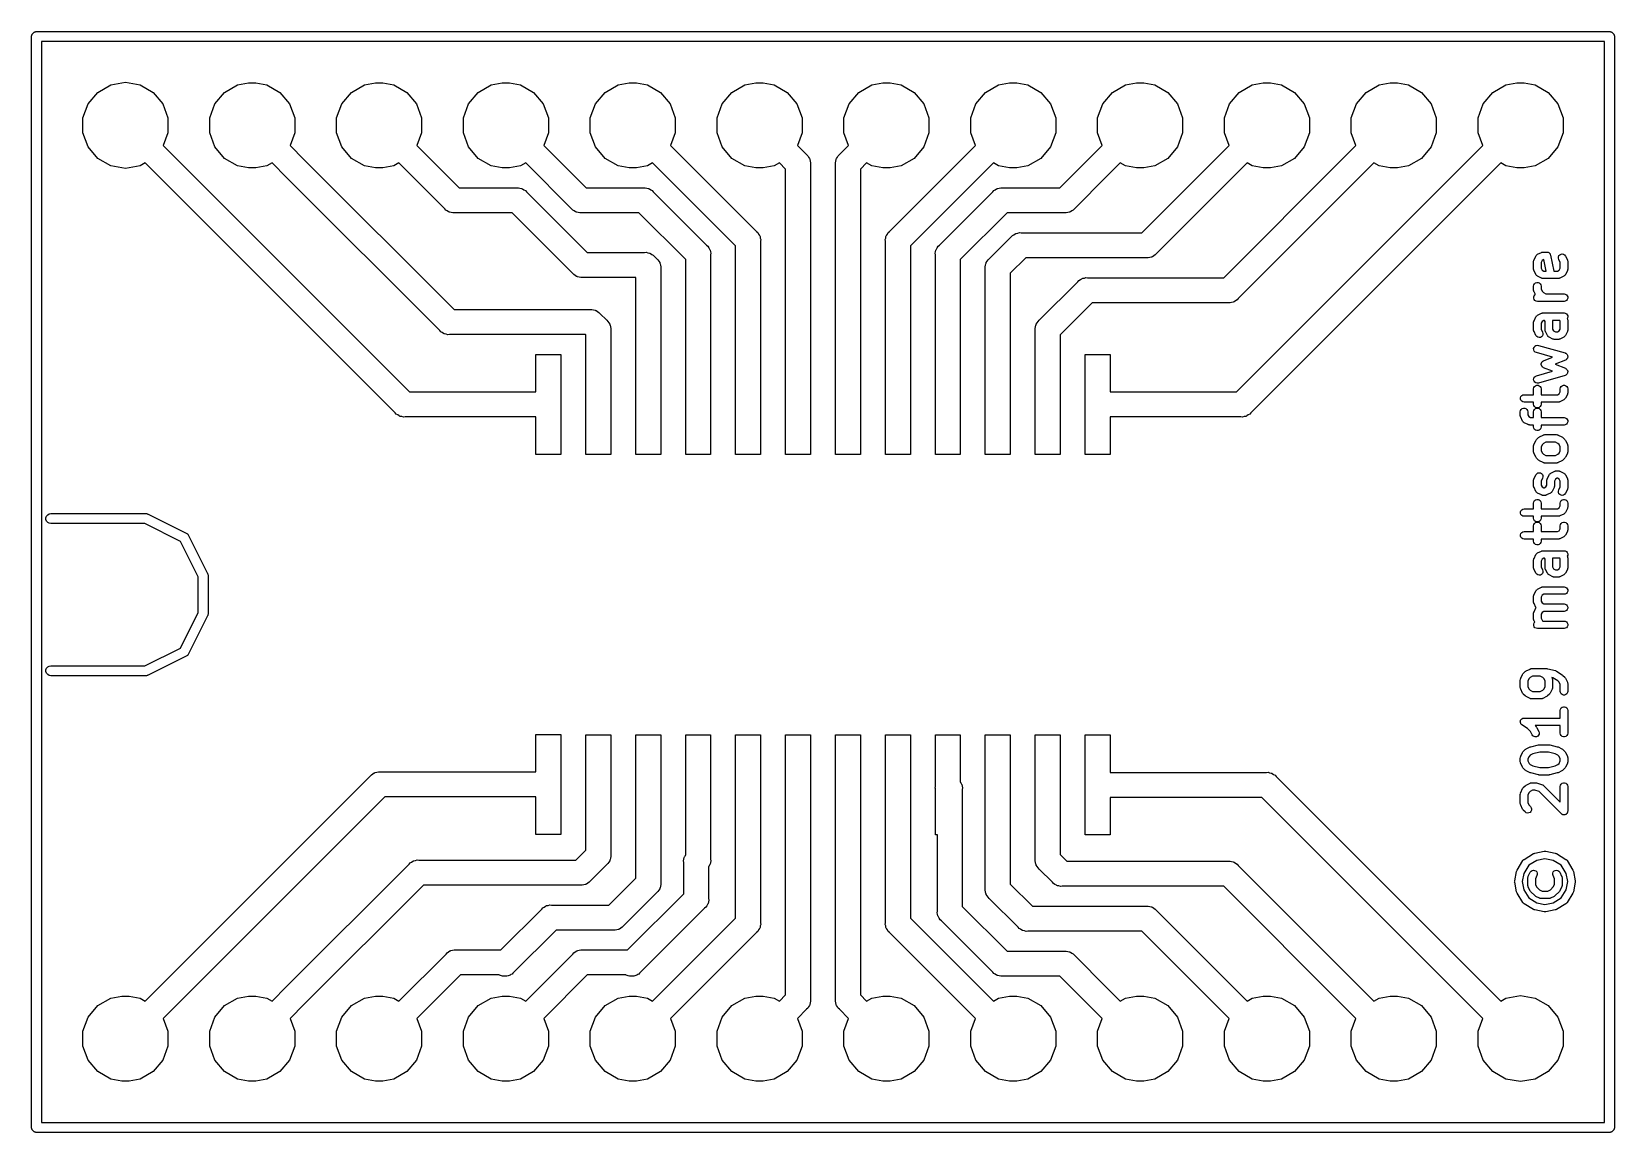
# Model space of a CAD drawing. Extents: x 121.3 to 153, y -103.5 to -81.4.
import ezdxf

# ---------------------------------------------------------------- set-up
doc = ezdxf.new("R2010")
doc.units = 0
doc.header["$MEASUREMENT"] = 0
doc.layers.add('BLACK', color=7, linetype='CONTINUOUS')

msp = doc.modelspace()

# ---------------------------------------------------------------- linework, layer by layer
at = {"layer": 'BLACK', "linetype": 'CONTINUOUS'}
for p, q in [((121.341, -81.463), (121.347, -81.4562)), ((121.347, -81.4562), (121.354, -81.4518)), ((121.354, -81.4518), (121.361, -81.4461)), ((121.361, -81.4461), (121.37, -81.443)), ((121.37, -81.443), (121.377, -81.4386)), ((121.377, -81.4386), (121.386, -81.437)), ((121.386, -81.437), (121.394, -81.434)), ((121.394, -81.434), (121.403, -81.434)), ((121.403, -81.434), (121.403, -81.434)), ((121.403, -81.434), (152.917, -81.434)), ((152.917, -81.434), (152.926, -81.434)), ((152.917, -81.434), (152.917, -81.434)), ((152.926, -81.434), (152.934, -81.437)), ((152.934, -81.437), (152.943, -81.4386)), ((152.943, -81.4386), (152.95, -81.443)), ((152.95, -81.443), (152.959, -81.4461)), ((152.959, -81.4461), (152.966, -81.4518)), ((152.966, -81.4518), (152.973, -81.4562)), ((152.973, -81.4562), (152.979, -81.463)), ((121.312, -81.5164), (121.315, -81.508)), ((121.312, -81.5253), (121.312, -81.5164)), ((121.312, -103.387), (121.312, -81.5253)), ((121.315, -81.508), (121.317, -81.4993)), ((121.317, -81.4993), (121.321, -81.4916)), ((121.321, -81.4916), (121.324, -81.4832)), ((121.324, -81.4832), (121.33, -81.4764)), ((121.33, -81.4764), (121.334, -81.4687)), ((121.334, -81.4687), (121.341, -81.463)), ((121.512, -81.634), (121.512, -103.278)), ((152.808, -81.634), (121.512, -81.634)), ((152.808, -103.278), (152.808, -81.634)), ((152.979, -81.463), (152.986, -81.4687)), ((152.986, -81.4687), (152.99, -81.4764)), ((152.99, -81.4764), (152.996, -81.4832)), ((152.996, -81.4832), (152.999, -81.4916)), ((152.999, -81.4916), (153.003, -81.4993)), ((153.003, -81.4993), (153.005, -81.508)), ((153.005, -81.508), (153.008, -81.5164)), ((153.008, -81.5164), (153.008, -81.5252)), ((153.008, -81.5252), (153.008, -81.5253)), ((153.008, -81.5253), (153.008, -103.387)), ((122.443, -82.8804), (122.635, -82.6508)), ((122.635, -82.6508), (122.895, -82.5009)), ((122.895, -82.5009), (123.19, -82.4489)), ((123.19, -82.4489), (123.485, -82.5009)), ((123.485, -82.5009), (123.745, -82.6508)), ((123.745, -82.6508), (123.937, -82.8804)), ((124.983, -82.8804), (125.175, -82.6508)), ((125.175, -82.6508), (125.435, -82.5009)), ((125.435, -82.5009), (125.656, -82.462)), ((125.656, -82.462), (125.804, -82.462)), ((125.804, -82.462), (126.025, -82.5009)), ((126.025, -82.5009), (126.285, -82.6508)), ((126.285, -82.6508), (126.477, -82.8804)), ((127.523, -82.8804), (127.715, -82.6508)), ((127.715, -82.6508), (127.975, -82.5009)), ((127.975, -82.5009), (128.196, -82.462)), ((128.196, -82.462), (128.344, -82.462)), ((128.344, -82.462), (128.565, -82.5009)), ((128.565, -82.5009), (128.825, -82.6508)), ((128.825, -82.6508), (129.017, -82.8804)), ((130.063, -82.8804), (130.255, -82.6508)), ((130.255, -82.6508), (130.515, -82.5009)), ((130.515, -82.5009), (130.736, -82.462)), ((130.736, -82.462), (130.884, -82.462)), ((130.884, -82.462), (131.105, -82.5009)), ((131.105, -82.5009), (131.365, -82.6508)), ((131.365, -82.6508), (131.557, -82.8804)), ((132.603, -82.8804), (132.795, -82.6508)), ((132.795, -82.6508), (133.055, -82.5009)), ((133.055, -82.5009), (133.276, -82.462)), ((133.276, -82.462), (133.424, -82.462)), ((133.424, -82.462), (133.645, -82.5009)), ((133.645, -82.5009), (133.905, -82.6508)), ((133.905, -82.6508), (134.097, -82.8804)), ((135.143, -82.8804), (135.335, -82.6508)), ((135.335, -82.6508), (135.595, -82.5009)), ((135.595, -82.5009), (135.816, -82.462)), ((135.816, -82.462), (135.964, -82.462)), ((135.964, -82.462), (136.185, -82.5009)), ((136.185, -82.5009), (136.445, -82.6508)), ((136.445, -82.6508), (136.637, -82.8804)), ((137.683, -82.8804), (137.875, -82.6508)), ((137.875, -82.6508), (138.135, -82.5009)), ((138.135, -82.5009), (138.356, -82.462)), ((138.356, -82.462), (138.504, -82.462)), ((138.504, -82.462), (138.725, -82.5009)), ((138.725, -82.5009), (138.985, -82.6508)), ((138.985, -82.6508), (139.177, -82.8804)), ((140.223, -82.8804), (140.415, -82.6508)), ((140.415, -82.6508), (140.675, -82.5009)), ((140.675, -82.5009), (140.896, -82.462)), ((140.896, -82.462), (141.044, -82.462)), ((141.044, -82.462), (141.265, -82.5009)), ((141.265, -82.5009), (141.525, -82.6508)), ((141.525, -82.6508), (141.717, -82.8804)), ((142.763, -82.8804), (142.955, -82.6508)), ((142.955, -82.6508), (143.215, -82.5009)), ((143.215, -82.5009), (143.436, -82.462)), ((143.436, -82.462), (143.584, -82.462)), ((143.584, -82.462), (143.805, -82.5009)), ((143.805, -82.5009), (144.065, -82.6508)), ((144.065, -82.6508), (144.257, -82.8804)), ((145.303, -82.8804), (145.495, -82.6508)), ((145.495, -82.6508), (145.755, -82.5009)), ((145.755, -82.5009), (145.976, -82.462)), ((145.976, -82.462), (146.124, -82.462)), ((146.124, -82.462), (146.345, -82.5009)), ((146.345, -82.5009), (146.605, -82.6508)), ((146.605, -82.6508), (146.797, -82.8804)), ((147.843, -82.8804), (148.035, -82.6508)), ((148.035, -82.6508), (148.295, -82.5009)), ((148.295, -82.5009), (148.516, -82.462)), ((148.516, -82.462), (148.664, -82.462)), ((148.664, -82.462), (148.885, -82.5009)), ((148.885, -82.5009), (149.145, -82.6508)), ((149.145, -82.6508), (149.337, -82.8804)), ((150.383, -82.8804), (150.575, -82.6508)), ((150.575, -82.6508), (150.835, -82.5009)), ((150.835, -82.5009), (151.056, -82.462)), ((151.056, -82.462), (151.204, -82.462)), ((151.204, -82.462), (151.425, -82.5009)), ((151.425, -82.5009), (151.685, -82.6508)), ((151.685, -82.6508), (151.877, -82.8804)), ((122.34, -83.1621), (122.443, -82.8804)), ((123.937, -82.8804), (124.04, -83.1621)), ((124.88, -83.1621), (124.983, -82.8804)), ((126.477, -82.8804), (126.58, -83.1621)), ((127.42, -83.1621), (127.523, -82.8804)), ((129.017, -82.8804), (129.12, -83.1621)), ((129.96, -83.1621), (130.063, -82.8804)), ((131.557, -82.8804), (131.66, -83.1621)), ((132.5, -83.1621), (132.603, -82.8804)), ((134.097, -82.8804), (134.2, -83.1621)), ((135.04, -83.1621), (135.143, -82.8804)), ((136.637, -82.8804), (136.74, -83.1621)), ((137.58, -83.1621), (137.683, -82.8804)), ((139.177, -82.8804), (139.28, -83.1621)), ((140.12, -83.1621), (140.223, -82.8804)), ((141.717, -82.8804), (141.82, -83.1621)), ((142.66, -83.1621), (142.763, -82.8804)), ((144.257, -82.8804), (144.36, -83.1621)), ((145.2, -83.1621), (145.303, -82.8804)), ((146.797, -82.8804), (146.9, -83.1621)), ((147.74, -83.1621), (147.843, -82.8804)), ((149.337, -82.8804), (149.44, -83.1621)), ((150.28, -83.1621), (150.383, -82.8804)), ((151.877, -82.8804), (151.98, -83.1621)), ((122.34, -83.4619), (122.34, -83.1621)), ((124.04, -83.1621), (124.04, -83.4619)), ((124.88, -83.4619), (124.88, -83.1621)), ((126.58, -83.1621), (126.58, -83.4619)), ((127.42, -83.4619), (127.42, -83.1621)), ((129.12, -83.1621), (129.12, -83.4619)), ((129.96, -83.4619), (129.96, -83.1621)), ((131.66, -83.1621), (131.66, -83.4619)), ((132.5, -83.4619), (132.5, -83.1621)), ((134.2, -83.1621), (134.2, -83.4619)), ((135.04, -83.4619), (135.04, -83.1621)), ((136.74, -83.1621), (136.74, -83.4619)), ((137.58, -83.4619), (137.58, -83.1621)), ((139.28, -83.1621), (139.28, -83.4619)), ((140.12, -83.4619), (140.12, -83.1621)), ((141.82, -83.1621), (141.82, -83.4619)), ((142.66, -83.4619), (142.66, -83.1621)), ((144.36, -83.1621), (144.36, -83.4619)), ((145.2, -83.4619), (145.2, -83.1621)), ((146.9, -83.1621), (146.9, -83.4619)), ((147.74, -83.4619), (147.74, -83.1621)), ((149.44, -83.1621), (149.44, -83.4619)), ((150.28, -83.4619), (150.28, -83.1621)), ((151.98, -83.1621), (151.98, -83.4619)), ((122.443, -83.7436), (122.34, -83.4619)), ((124.04, -83.4619), (123.948, -83.716)), ((124.983, -83.7436), (124.88, -83.4619)), ((126.58, -83.4619), (126.488, -83.716)), ((127.523, -83.7436), (127.42, -83.4619)), ((129.12, -83.4619), (129.028, -83.716)), ((130.063, -83.7436), (129.96, -83.4619)), ((131.66, -83.4619), (131.568, -83.716)), ((132.603, -83.7436), (132.5, -83.4619)), ((134.2, -83.4619), (134.108, -83.716)), ((135.143, -83.7436), (135.04, -83.4619)), ((136.74, -83.4619), (136.648, -83.716)), ((137.672, -83.716), (137.58, -83.4619)), ((139.28, -83.4619), (139.177, -83.7436)), ((140.212, -83.716), (140.12, -83.4619)), ((141.82, -83.4619), (141.717, -83.7436)), ((142.752, -83.716), (142.66, -83.4619)), ((144.36, -83.4619), (144.257, -83.7436)), ((145.292, -83.716), (145.2, -83.4619)), ((146.9, -83.4619), (146.797, -83.7436)), ((147.832, -83.716), (147.74, -83.4619)), ((149.44, -83.4619), (149.337, -83.7436)), ((150.372, -83.716), (150.28, -83.4619)), ((151.98, -83.4619), (151.877, -83.7436)), ((122.635, -83.9732), (122.443, -83.7436)), ((122.895, -84.1231), (122.635, -83.9732)), ((123.948, -83.716), (128.882, -88.65)), ((125.175, -83.9732), (124.983, -83.7436)), ((125.435, -84.1231), (125.175, -83.9732)), ((126.488, -83.716), (126.772, -84.0007)), ((127.715, -83.9732), (127.523, -83.7436)), ((127.975, -84.1231), (127.715, -83.9732)), ((129.028, -83.716), (129.874, -84.562)), ((130.255, -83.9732), (130.063, -83.7436)), ((130.515, -84.1231), (130.255, -83.9732)), ((131.568, -83.716), (132.414, -84.562)), ((132.795, -83.9732), (132.603, -83.7436)), ((133.055, -84.1231), (132.795, -83.9732)), ((134.108, -83.716), (135.829, -85.4375)), ((135.335, -83.9732), (135.143, -83.7436)), ((135.595, -84.1231), (135.335, -83.9732)), ((136.648, -83.716), (136.829, -83.8975)), ((136.829, -83.8975), (136.854, -83.9188)), ((136.854, -83.9188), (136.871, -83.9475)), ((136.871, -83.9475), (136.89, -83.9747)), ((136.89, -83.9747), (136.893, -83.9855)), ((136.893, -83.9855), (136.899, -83.9952)), ((137.421, -83.9952), (137.427, -83.9855)), ((137.427, -83.9855), (137.43, -83.9747)), ((137.43, -83.9747), (137.449, -83.9475)), ((137.449, -83.9475), (137.466, -83.9188)), ((137.466, -83.9188), (137.491, -83.8975)), ((137.491, -83.8975), (137.672, -83.716)), ((138.491, -85.4375), (140.212, -83.716)), ((138.985, -83.9732), (138.725, -84.1231)), ((139.177, -83.7436), (138.985, -83.9732)), ((141.525, -83.9732), (141.265, -84.1231)), ((141.717, -83.7436), (141.525, -83.9732)), ((141.906, -84.562), (142.499, -83.9698)), ((142.499, -83.9698), (142.752, -83.716)), ((142.499, -83.9698), (142.499, -83.9698)), ((143.546, -85.462), (145.039, -83.9698)), ((144.065, -83.9732), (143.805, -84.1231)), ((144.257, -83.7436), (144.065, -83.9732)), ((145.039, -83.9698), (145.292, -83.716)), ((145.039, -83.9698), (145.039, -83.9698)), ((145.186, -86.362), (147.579, -83.9698)), ((145.438, -88.65), (150.372, -83.716)), ((146.605, -83.9732), (146.345, -84.1231)), ((146.797, -83.7436), (146.605, -83.9732)), ((147.579, -83.9698), (147.832, -83.716)), ((147.579, -83.9698), (147.579, -83.9698)), ((149.145, -83.9732), (148.885, -84.1231)), ((149.337, -83.7436), (149.145, -83.9732)), ((151.685, -83.9732), (151.425, -84.1231)), ((151.877, -83.7436), (151.685, -83.9732)), ((123.19, -84.1751), (122.895, -84.1231)), ((123.485, -84.1231), (123.19, -84.1751)), ((123.588, -84.0637), (123.485, -84.1231)), ((128.594, -89.0691), (123.588, -84.0637)), ((125.656, -84.162), (125.435, -84.1231)), ((125.804, -84.162), (125.656, -84.162)), ((126.025, -84.1231), (125.804, -84.162)), ((126.128, -84.0637), (126.025, -84.1231)), ((126.419, -84.3542), (126.128, -84.0637)), ((126.772, -84.0007), (126.772, -84.0007)), ((126.772, -84.0007), (129.772, -87)), ((128.196, -84.162), (127.975, -84.1231)), ((128.344, -84.162), (128.196, -84.162)), ((128.565, -84.1231), (128.344, -84.162)), ((128.668, -84.0637), (128.565, -84.1231)), ((129.586, -84.9811), (128.668, -84.0637)), ((130.736, -84.162), (130.515, -84.1231)), ((130.884, -84.162), (130.736, -84.162)), ((131.105, -84.1231), (130.884, -84.162)), ((131.208, -84.0637), (131.105, -84.1231)), ((132.126, -84.9811), (131.208, -84.0637)), ((133.276, -84.162), (133.055, -84.1231)), ((133.424, -84.162), (133.276, -84.162)), ((133.645, -84.1231), (133.424, -84.162)), ((133.748, -84.0637), (133.645, -84.1231)), ((135.41, -85.7256), (133.748, -84.0637)), ((135.816, -84.162), (135.595, -84.1231)), ((135.964, -84.162), (135.816, -84.162)), ((136.185, -84.1231), (135.964, -84.162)), ((136.288, -84.0637), (136.185, -84.1231)), ((136.41, -84.1856), (136.288, -84.0637)), ((136.41, -87.9), (136.41, -84.1856)), ((136.899, -83.9952), (136.904, -84.0278)), ((136.904, -84.0278), (136.913, -84.0599)), ((136.913, -84.0599), (136.91, -84.0929)), ((136.91, -84.0929), (136.91, -89.9)), ((137.407, -84.0599), (137.416, -84.0278)), ((137.41, -84.0929), (137.407, -84.0599)), ((137.41, -87.9), (137.41, -84.0929)), ((137.416, -84.0278), (137.421, -83.9952)), ((138.032, -84.0637), (137.91, -84.1856)), ((137.91, -84.1856), (137.91, -89.9)), ((138.135, -84.1231), (138.032, -84.0637)), ((138.356, -84.162), (138.135, -84.1231)), ((138.504, -84.162), (138.356, -84.162)), ((138.725, -84.1231), (138.504, -84.162)), ((140.572, -84.0637), (138.91, -85.7256)), ((140.675, -84.1231), (140.572, -84.0637)), ((140.896, -84.162), (140.675, -84.1231)), ((141.044, -84.162), (140.896, -84.162)), ((141.265, -84.1231), (141.044, -84.162)), ((143.112, -84.0637), (142.852, -84.3233)), ((143.215, -84.1231), (143.112, -84.0637)), ((143.436, -84.162), (143.215, -84.1231)), ((143.584, -84.162), (143.436, -84.162)), ((143.805, -84.1231), (143.584, -84.162)), ((145.652, -84.0637), (145.392, -84.3233)), ((145.755, -84.1231), (145.652, -84.0637)), ((150.732, -84.0637), (145.726, -89.0691)), ((145.976, -84.162), (145.755, -84.1231)), ((146.124, -84.162), (145.976, -84.162)), ((146.345, -84.1231), (146.124, -84.162)), ((148.192, -84.0637), (147.932, -84.3233)), ((148.295, -84.1231), (148.192, -84.0637)), ((148.516, -84.162), (148.295, -84.1231)), ((148.664, -84.162), (148.516, -84.162)), ((148.885, -84.1231), (148.664, -84.162)), ((150.835, -84.1231), (150.732, -84.0637)), ((151.056, -84.162), (150.835, -84.1231)), ((151.204, -84.162), (151.056, -84.162)), ((151.425, -84.1231), (151.204, -84.162)), ((129.484, -87.4191), (126.419, -84.3542)), ((126.419, -84.3542), (126.419, -84.3542)), ((129.874, -84.562), (131.026, -84.562)), ((131.026, -84.562), (131.059, -84.5591)), ((131.059, -84.5591), (131.091, -84.5677)), ((131.091, -84.5677), (131.124, -84.5735)), ((131.124, -84.5735), (131.134, -84.579)), ((131.134, -84.579), (131.144, -84.5819)), ((131.144, -84.5819), (131.172, -84.601)), ((131.172, -84.601), (131.2, -84.6175)), ((131.2, -84.6175), (131.222, -84.6429)), ((132.414, -84.562), (133.566, -84.562)), ((133.566, -84.562), (133.599, -84.5591)), ((133.599, -84.5591), (133.631, -84.5677)), ((133.631, -84.5677), (133.664, -84.5735)), ((133.664, -84.5735), (133.674, -84.579)), ((133.674, -84.579), (133.684, -84.5819)), ((133.684, -84.5819), (133.712, -84.601)), ((133.712, -84.601), (133.74, -84.6175)), ((133.74, -84.6175), (133.762, -84.6429)), ((140.558, -84.6429), (140.58, -84.6175)), ((140.58, -84.6175), (140.608, -84.601)), ((140.608, -84.601), (140.636, -84.5819)), ((140.636, -84.5819), (140.646, -84.579)), ((140.646, -84.579), (140.656, -84.5735)), ((140.656, -84.5735), (140.689, -84.5677)), ((140.689, -84.5677), (140.721, -84.5591)), ((140.721, -84.5591), (140.754, -84.562)), ((140.754, -84.562), (141.906, -84.562)), ((142.852, -84.3233), (142.194, -84.9811)), ((142.852, -84.3233), (142.852, -84.3233)), ((145.392, -84.3233), (143.834, -85.8811)), ((145.392, -84.3233), (145.392, -84.3233)), ((147.932, -84.3233), (145.474, -86.7811)), ((147.932, -84.3233), (147.932, -84.3233)), ((131.222, -84.6429), (132.435, -85.856)), ((133.762, -84.6429), (134.829, -85.7103)), ((139.491, -85.7103), (140.558, -84.6429)), ((129.607, -85.0065), (129.586, -84.9811)), ((129.636, -85.023), (129.607, -85.0065)), ((129.663, -85.0421), (129.636, -85.023)), ((129.674, -85.045), (129.663, -85.0421)), ((129.683, -85.0505), (129.674, -85.045)), ((129.716, -85.0563), (129.683, -85.0505)), ((129.748, -85.0649), (129.716, -85.0563)), ((129.781, -85.062), (129.748, -85.0649)), ((130.934, -85.062), (129.781, -85.062)), ((132.147, -86.2751), (130.934, -85.062)), ((132.147, -85.0065), (132.126, -84.9811)), ((132.176, -85.023), (132.147, -85.0065)), ((132.203, -85.0421), (132.176, -85.023)), ((132.214, -85.045), (132.203, -85.0421)), ((132.223, -85.0505), (132.214, -85.045)), ((132.256, -85.0563), (132.223, -85.0505)), ((132.288, -85.0649), (132.256, -85.0563)), ((132.321, -85.062), (132.288, -85.0649)), ((133.474, -85.062), (132.321, -85.062)), ((134.41, -85.9984), (133.474, -85.062)), ((140.846, -85.062), (139.91, -85.9984)), ((141.999, -85.062), (140.846, -85.062)), ((142.032, -85.0649), (141.999, -85.062)), ((142.064, -85.0563), (142.032, -85.0649)), ((142.097, -85.0505), (142.064, -85.0563)), ((142.106, -85.045), (142.097, -85.0505)), ((142.117, -85.0421), (142.106, -85.045)), ((142.144, -85.0231), (142.117, -85.0421)), ((142.173, -85.0065), (142.144, -85.0231)), ((142.194, -84.9811), (142.173, -85.0065)), ((135.829, -85.4375), (135.854, -85.4588)), ((135.854, -85.4588), (135.871, -85.4875)), ((135.871, -85.4875), (135.89, -85.5147)), ((135.89, -85.5147), (135.893, -85.5255)), ((135.893, -85.5255), (135.899, -85.5352)), ((135.899, -85.5352), (135.904, -85.5678)), ((135.904, -85.5678), (135.913, -85.5999)), ((138.407, -85.5999), (138.416, -85.5678)), ((138.416, -85.5678), (138.421, -85.5352)), ((138.421, -85.5352), (138.427, -85.5255)), ((138.427, -85.5255), (138.43, -85.5147)), ((138.43, -85.5147), (138.449, -85.4875)), ((138.449, -85.4875), (138.466, -85.4588)), ((138.466, -85.4588), (138.491, -85.4375)), ((140.491, -85.9831), (140.931, -85.5429)), ((140.931, -85.5429), (140.952, -85.5175)), ((140.952, -85.5175), (140.981, -85.501)), ((140.981, -85.501), (141.008, -85.4819)), ((141.008, -85.4819), (141.019, -85.4791)), ((141.019, -85.4791), (141.029, -85.4735)), ((141.029, -85.4735), (141.061, -85.4677)), ((141.061, -85.4677), (141.093, -85.4591)), ((141.093, -85.4591), (141.127, -85.462)), ((141.127, -85.462), (143.546, -85.462)), ((132.435, -85.856), (133.587, -85.856)), ((133.587, -85.856), (133.621, -85.8531)), ((133.621, -85.8531), (133.653, -85.8617)), ((133.653, -85.8617), (133.685, -85.8675)), ((133.685, -85.8675), (133.695, -85.873)), ((133.695, -85.873), (133.706, -85.8759)), ((133.706, -85.8759), (133.733, -85.8949)), ((133.733, -85.8949), (133.762, -85.9115)), ((134.829, -85.7103), (134.854, -85.7316)), ((134.854, -85.7316), (134.871, -85.7604)), ((134.871, -85.7604), (134.89, -85.7875)), ((134.89, -85.7875), (134.893, -85.7983)), ((134.893, -85.7983), (134.899, -85.808)), ((134.899, -85.808), (134.904, -85.8406)), ((134.904, -85.8406), (134.913, -85.8727)), ((134.913, -85.8727), (134.91, -85.9057)), ((135.41, -87.9), (135.41, -85.7256)), ((135.913, -85.5999), (135.91, -85.6329)), ((135.91, -85.6329), (135.91, -89.9)), ((138.41, -85.6329), (138.407, -85.5999)), ((138.41, -87.9), (138.41, -85.6329)), ((138.91, -85.7256), (138.91, -89.9)), ((139.407, -85.8727), (139.416, -85.8406)), ((139.41, -85.9057), (139.407, -85.8727)), ((139.416, -85.8406), (139.421, -85.808)), ((139.421, -85.808), (139.427, -85.7983)), ((139.427, -85.7983), (139.43, -85.7875)), ((139.43, -85.7875), (139.449, -85.7603)), ((139.449, -85.7603), (139.466, -85.7316)), ((139.466, -85.7316), (139.491, -85.7103)), ((143.834, -85.8811), (143.813, -85.9065)), ((151.462, -85.9002), (151.471, -85.8937)), ((151.471, -85.8937), (151.547, -85.8556)), ((151.547, -85.8556), (151.551, -85.8544)), ((151.551, -85.8544), (151.555, -85.8522)), ((151.555, -85.8522), (151.564, -85.8507)), ((151.564, -85.8507), (151.572, -85.8482)), ((151.572, -85.8482), (151.577, -85.8484)), ((151.577, -85.8484), (151.581, -85.8477)), ((151.581, -85.8477), (151.657, -85.8477)), ((151.657, -85.8477), (151.669, -85.8498)), ((151.669, -85.8498), (151.681, -85.8516)), ((151.681, -85.8516), (151.682, -85.852)), ((151.682, -85.852), (151.683, -85.8522)), ((151.683, -85.8522), (151.693, -85.8583)), ((151.693, -85.8583), (151.704, -85.8641)), ((151.704, -85.8641), (151.705, -85.8648)), ((151.705, -85.8648), (151.705, -85.8652)), ((151.705, -85.8652), (151.713, -85.8745)), ((151.713, -85.8745), (151.721, -85.8837)), ((151.721, -85.8837), (151.721, -85.8845)), ((151.721, -85.8845), (151.722, -85.8852)), ((151.722, -85.8852), (151.726, -85.8966)), ((151.917, -85.9005), (151.94, -85.8889)), ((151.94, -85.8889), (151.966, -85.8859)), ((151.966, -85.8859), (151.992, -85.8919)), ((151.992, -85.8919), (152.013, -85.9063)), ((133.762, -85.9115), (133.783, -85.9369)), ((133.783, -85.9369), (133.829, -85.9831)), ((133.829, -85.9831), (133.854, -86.0044)), ((133.854, -86.0044), (133.871, -86.0332)), ((133.871, -86.0332), (133.89, -86.0603)), ((133.89, -86.0603), (133.893, -86.0711)), ((133.893, -86.0711), (133.899, -86.0808)), ((133.899, -86.0808), (133.904, -86.1135)), ((133.904, -86.1135), (133.913, -86.1455)), ((133.913, -86.1455), (133.91, -86.1785)), ((133.91, -86.1785), (133.91, -89.9)), ((134.41, -87.9), (134.41, -85.9984)), ((134.91, -85.9057), (134.91, -89.9)), ((139.41, -87.9), (139.41, -85.9057)), ((139.91, -85.9984), (139.91, -89.9)), ((140.407, -86.1455), (140.416, -86.1134)), ((140.41, -86.1785), (140.407, -86.1455)), ((140.41, -87.9), (140.41, -86.1785)), ((140.416, -86.1134), (140.421, -86.0808)), ((140.421, -86.0808), (140.427, -86.0711)), ((140.427, -86.0711), (140.43, -86.0603)), ((140.43, -86.0603), (140.449, -86.0332)), ((140.449, -86.0332), (140.466, -86.0044)), ((140.466, -86.0044), (140.491, -85.9831)), ((141.219, -85.962), (140.91, -86.2712)), ((143.639, -85.962), (141.219, -85.962)), ((143.672, -85.9649), (143.639, -85.962)), ((143.704, -85.9563), (143.672, -85.9649)), ((143.737, -85.9506), (143.704, -85.9563)), ((143.746, -85.945), (143.737, -85.9506)), ((143.757, -85.9421), (143.746, -85.945)), ((143.784, -85.9231), (143.757, -85.9421)), ((143.813, -85.9065), (143.784, -85.9231)), ((151.392, -86.0284), (151.395, -86.02)), ((151.392, -86.0327), (151.392, -86.0284)), ((151.392, -86.037), (151.392, -86.0327)), ((151.392, -86.1893), (151.392, -86.037)), ((151.392, -86.1936), (151.392, -86.1893)), ((151.392, -86.1979), (151.392, -86.1936)), ((151.395, -86.2063), (151.392, -86.1979)), ((151.395, -86.02), (151.396, -86.0113)), ((151.396, -86.215), (151.395, -86.2063)), ((151.396, -86.0113), (151.398, -86.0076)), ((151.398, -86.0076), (151.399, -86.0034)), ((151.399, -86.0034), (151.438, -85.9272)), ((151.438, -85.9272), (151.444, -85.9184)), ((151.444, -85.9184), (151.45, -85.9092)), ((151.45, -85.9092), (151.452, -85.908)), ((151.452, -85.908), (151.453, -85.9063)), ((151.453, -85.9063), (151.462, -85.9002)), ((151.561, -86.0167), (151.542, -86.0547)), ((151.542, -86.0547), (151.542, -86.1716)), ((151.542, -86.1716), (151.561, -86.2096)), ((151.596, -85.999), (151.561, -86.0167)), ((151.561, -86.2096), (151.599, -86.2286)), ((151.642, -86.2286), (151.596, -85.999)), ((151.726, -85.8966), (151.731, -85.908)), ((151.731, -85.908), (151.795, -86.2286)), ((151.868, -86.2286), (151.906, -86.2096)), ((151.887, -85.9693), (151.889, -85.9433)), ((151.895, -85.9943), (151.887, -85.9693)), ((151.889, -85.9433), (151.899, -85.9194)), ((151.925, -86.0547), (151.895, -85.9943)), ((151.899, -85.9194), (151.917, -85.9005)), ((151.906, -86.2096), (151.925, -86.1716)), ((151.925, -86.1716), (151.925, -86.0547)), ((152.013, -85.9063), (152.029, -85.9272)), ((152.029, -85.9272), (152.067, -86.0034)), ((152.067, -86.0034), (152.068, -86.0076)), ((152.068, -86.0076), (152.07, -86.0113)), ((152.07, -86.0113), (152.072, -86.02)), ((152.072, -86.2063), (152.07, -86.215)), ((152.072, -86.02), (152.074, -86.0284)), ((152.074, -86.1979), (152.072, -86.2063)), ((152.074, -86.0284), (152.074, -86.0327)), ((152.074, -86.0327), (152.075, -86.037)), ((152.075, -86.1893), (152.074, -86.1936)), ((152.074, -86.1936), (152.074, -86.1979)), ((152.075, -86.037), (152.075, -86.1893)), ((132.168, -86.3005), (132.147, -86.2751)), ((132.197, -86.317), (132.168, -86.3005)), ((132.224, -86.3361), (132.197, -86.317)), ((132.235, -86.339), (132.224, -86.3361)), ((132.244, -86.3445), (132.235, -86.339)), ((132.277, -86.3503), (132.244, -86.3445)), ((132.309, -86.3589), (132.277, -86.3503)), ((132.342, -86.356), (132.309, -86.3589)), ((133.41, -86.356), (132.342, -86.356)), ((133.41, -87.9), (133.41, -86.356)), ((140.91, -86.2712), (140.91, -89.9)), ((141.491, -87.2155), (142.263, -86.443)), ((142.263, -86.443), (142.285, -86.4176)), ((142.285, -86.4176), (142.314, -86.401)), ((142.314, -86.401), (142.341, -86.3819)), ((142.341, -86.3819), (142.351, -86.3791)), ((142.351, -86.3791), (142.361, -86.3735)), ((142.361, -86.3735), (142.394, -86.3677)), ((142.394, -86.3677), (142.426, -86.3591)), ((142.426, -86.3591), (142.459, -86.362)), ((142.459, -86.362), (145.186, -86.362)), ((151.392, -86.5322), (151.396, -86.5065)), ((151.398, -86.2187), (151.396, -86.215)), ((151.396, -86.5065), (151.409, -86.484)), ((151.399, -86.2229), (151.398, -86.2187)), ((151.438, -86.2991), (151.399, -86.2229)), ((151.409, -86.484), (151.429, -86.4672)), ((151.429, -86.4672), (151.454, -86.4583)), ((151.444, -86.3079), (151.438, -86.2991)), ((151.45, -86.3171), (151.444, -86.3079)), ((151.452, -86.3183), (151.45, -86.3171)), ((151.453, -86.32), (151.452, -86.3183)), ((151.462, -86.3261), (151.453, -86.32)), ((151.454, -86.4583), (151.48, -86.4583)), ((151.471, -86.3326), (151.462, -86.3261)), ((151.547, -86.3707), (151.471, -86.3326)), ((151.48, -86.4583), (151.504, -86.4672)), ((151.504, -86.4672), (151.524, -86.484)), ((151.524, -86.484), (151.537, -86.5065)), ((151.537, -86.5065), (151.542, -86.5322)), ((151.551, -86.3719), (151.547, -86.3707)), ((151.555, -86.3741), (151.551, -86.3719)), ((151.564, -86.3756), (151.555, -86.3741)), ((151.572, -86.3781), (151.564, -86.3756)), ((151.577, -86.3779), (151.572, -86.3781)), ((151.581, -86.3786), (151.577, -86.3779)), ((151.886, -86.3786), (151.581, -86.3786)), ((151.599, -86.2286), (151.642, -86.2286)), ((151.795, -86.2286), (151.868, -86.2286)), ((151.89, -86.3779), (151.886, -86.3786)), ((151.894, -86.3781), (151.89, -86.3779)), ((151.903, -86.3756), (151.894, -86.3781)), ((151.911, -86.3741), (151.903, -86.3756)), ((151.915, -86.3719), (151.911, -86.3741)), ((151.919, -86.3707), (151.915, -86.3719)), ((151.995, -86.3326), (151.919, -86.3707)), ((152.004, -86.3261), (151.995, -86.3326)), ((152.013, -86.32), (152.004, -86.3261)), ((152.015, -86.3183), (152.013, -86.32)), ((152.016, -86.3171), (152.015, -86.3183)), ((152.022, -86.3079), (152.016, -86.3171)), ((152.029, -86.2991), (152.022, -86.3079)), ((152.067, -86.2229), (152.029, -86.2991)), ((152.068, -86.2187), (152.067, -86.2229)), ((152.07, -86.215), (152.068, -86.2187)), ((145.386, -86.845), (145.377, -86.8506)), ((145.397, -86.8421), (145.386, -86.845)), ((145.424, -86.8231), (145.397, -86.8421)), ((145.453, -86.8065), (145.424, -86.8231)), ((145.474, -86.7811), (145.453, -86.8065)), ((151.392, -86.6084), (151.392, -86.5322)), ((151.392, -86.6126), (151.392, -86.6084)), ((151.392, -86.617), (151.392, -86.6126)), ((151.395, -86.6254), (151.392, -86.617)), ((151.393, -86.7477), (151.402, -86.7233)), ((151.393, -86.7738), (151.393, -86.7477)), ((151.402, -86.7983), (151.393, -86.7738)), ((151.396, -86.634), (151.395, -86.6254)), ((151.398, -86.6378), (151.396, -86.634)), ((151.399, -86.6419), (151.398, -86.6378)), ((151.428, -86.698), (151.399, -86.6419)), ((151.402, -86.7233), (151.418, -86.7033)), ((151.418, -86.8182), (151.402, -86.7983)), ((151.418, -86.7033), (151.428, -86.698)), ((151.441, -86.8312), (151.418, -86.8182)), ((151.467, -86.8358), (151.441, -86.8312)), ((152, -86.8358), (151.467, -86.8358)), ((151.542, -86.5322), (151.542, -86.5907)), ((151.542, -86.5907), (151.566, -86.6401)), ((151.566, -86.6401), (151.587, -86.661)), ((151.587, -86.661), (151.637, -86.6858)), ((151.637, -86.6858), (152, -86.6858)), ((152, -86.6858), (152.026, -86.6903)), ((152.026, -86.8312), (152, -86.8358)), ((152.026, -86.6903), (152.048, -86.7033)), ((152.048, -86.8182), (152.026, -86.8312)), ((152.048, -86.7033), (152.065, -86.7233)), ((152.065, -86.7983), (152.048, -86.8182)), ((152.065, -86.7233), (152.074, -86.7477)), ((152.074, -86.7738), (152.065, -86.7983)), ((152.074, -86.7477), (152.074, -86.7738)), ((129.772, -87), (132.499, -87)), ((132.499, -87), (132.532, -86.9971)), ((132.532, -86.9971), (132.564, -87.0057)), ((132.564, -87.0057), (132.597, -87.0115)), ((132.597, -87.0115), (132.606, -87.017)), ((132.606, -87.017), (132.617, -87.0199)), ((132.617, -87.0199), (132.644, -87.0389)), ((132.644, -87.0389), (132.673, -87.0555)), ((132.673, -87.0555), (132.694, -87.0809)), ((132.694, -87.0809), (132.829, -87.2155)), ((142.552, -86.862), (141.91, -87.5036)), ((145.279, -86.862), (142.552, -86.862)), ((145.312, -86.8649), (145.279, -86.862)), ((145.344, -86.8563), (145.312, -86.8649)), ((145.377, -86.8506), (145.344, -86.8563)), ((151.399, -87.2225), (151.438, -87.1463)), ((151.438, -87.1463), (151.444, -87.1374)), ((151.444, -87.1374), (151.45, -87.1282)), ((151.45, -87.1282), (151.452, -87.127)), ((151.452, -87.127), (151.453, -87.1253)), ((151.453, -87.1253), (151.462, -87.1193)), ((151.462, -87.1193), (151.471, -87.1127)), ((151.471, -87.1127), (151.547, -87.0746)), ((151.547, -87.0746), (151.551, -87.0734)), ((151.551, -87.0734), (151.555, -87.0712)), ((151.555, -87.0712), (151.564, -87.0697)), ((151.564, -87.0697), (151.572, -87.0672)), ((151.572, -87.0672), (151.577, -87.0675)), ((151.577, -87.0675), (151.581, -87.0667)), ((151.581, -87.0667), (152, -87.0667)), ((152, -87.0667), (152.026, -87.0712)), ((152.026, -87.0712), (152.048, -87.0843)), ((152.048, -87.0843), (152.065, -87.1042)), ((152.065, -87.1042), (152.074, -87.1287)), ((152.074, -87.1547), (152.065, -87.1792)), ((152.074, -87.1287), (152.074, -87.1547)), ((129.505, -87.4445), (129.484, -87.4191)), ((129.534, -87.461), (129.505, -87.4445)), ((129.561, -87.4801), (129.534, -87.461)), ((129.571, -87.483), (129.561, -87.4801)), ((132.829, -87.2155), (132.854, -87.2368)), ((132.854, -87.2368), (132.871, -87.2655)), ((132.871, -87.2655), (132.89, -87.2927)), ((132.89, -87.2927), (132.893, -87.3035)), ((132.893, -87.3035), (132.899, -87.3132)), ((132.899, -87.3132), (132.904, -87.3458)), ((132.904, -87.3458), (132.913, -87.3779)), ((132.913, -87.3779), (132.91, -87.4109)), ((132.91, -87.4109), (132.91, -89.9)), ((141.407, -87.3779), (141.416, -87.3458)), ((141.41, -87.4109), (141.407, -87.3779)), ((141.41, -87.9), (141.41, -87.4109)), ((141.416, -87.3458), (141.421, -87.3132)), ((141.421, -87.3132), (141.427, -87.3035)), ((141.427, -87.3035), (141.43, -87.2927)), ((141.43, -87.2927), (141.449, -87.2655)), ((141.449, -87.2655), (141.466, -87.2368)), ((141.466, -87.2368), (141.491, -87.2155)), ((151.392, -87.2474), (151.395, -87.239)), ((151.392, -87.2517), (151.392, -87.2474)), ((151.392, -87.256), (151.392, -87.2517)), ((151.392, -87.4084), (151.392, -87.256)), ((151.392, -87.4126), (151.392, -87.4084)), ((151.392, -87.417), (151.392, -87.4126)), ((151.395, -87.4254), (151.392, -87.417)), ((151.395, -87.239), (151.396, -87.2303)), ((151.396, -87.434), (151.395, -87.4254)), ((151.396, -87.2303), (151.398, -87.2266)), ((151.398, -87.4378), (151.396, -87.434)), ((151.398, -87.2266), (151.399, -87.2225)), ((151.399, -87.4419), (151.398, -87.4378)), ((151.438, -87.5181), (151.399, -87.4419)), ((151.561, -87.2357), (151.542, -87.2737)), ((151.542, -87.2737), (151.542, -87.3907)), ((151.542, -87.3907), (151.572, -87.451)), ((151.599, -87.2167), (151.561, -87.2357)), ((151.572, -87.451), (151.579, -87.476)), ((151.579, -87.476), (151.578, -87.502)), ((151.611, -87.2167), (151.599, -87.2167)), ((151.62, -87.2356), (151.611, -87.2167)), ((151.62, -87.4084), (151.62, -87.2356)), ((151.621, -87.4126), (151.62, -87.4084)), ((151.621, -87.417), (151.621, -87.4126)), ((151.623, -87.4254), (151.621, -87.417)), ((151.625, -87.434), (151.623, -87.4254)), ((151.627, -87.4378), (151.625, -87.434)), ((151.628, -87.4419), (151.627, -87.4378)), ((151.666, -87.5181), (151.628, -87.4419)), ((151.77, -87.2167), (151.77, -87.2179)), ((151.915, -87.2167), (151.77, -87.2167)), ((151.77, -87.2179), (151.77, -87.3907)), ((151.77, -87.3907), (151.789, -87.4287)), ((151.789, -87.4287), (151.827, -87.4477)), ((151.827, -87.4477), (151.868, -87.4477)), ((151.868, -87.4477), (151.906, -87.4287)), ((151.906, -87.4287), (151.925, -87.3907)), ((151.925, -87.2356), (151.915, -87.2167)), ((151.925, -87.3907), (151.925, -87.2356)), ((152.067, -87.4419), (152.029, -87.5181)), ((152.065, -87.1792), (152.065, -87.1795)), ((152.065, -87.1795), (152.067, -87.1844)), ((152.067, -87.1844), (152.068, -87.1885)), ((152.068, -87.4378), (152.067, -87.4419)), ((152.068, -87.1885), (152.07, -87.1923)), ((152.07, -87.434), (152.068, -87.4378)), ((152.07, -87.1923), (152.072, -87.2009)), ((152.072, -87.4254), (152.07, -87.434)), ((152.072, -87.2009), (152.074, -87.2093)), ((152.074, -87.417), (152.072, -87.4254)), ((152.074, -87.2093), (152.074, -87.2136)), ((152.074, -87.2136), (152.075, -87.2179)), ((152.075, -87.4084), (152.074, -87.4126)), ((152.074, -87.4126), (152.074, -87.417)), ((152.075, -87.2179), (152.075, -87.4084)), ((129.581, -87.4885), (129.571, -87.483)), ((129.614, -87.4943), (129.581, -87.4885)), ((129.646, -87.5029), (129.614, -87.4943)), ((129.679, -87.5), (129.646, -87.5029)), ((132.406, -87.5), (129.679, -87.5)), ((132.41, -87.5036), (132.406, -87.5)), ((132.41, -87.9), (132.41, -87.5036)), ((141.91, -87.5036), (141.91, -89.9)), ((151.392, -87.7816), (151.399, -87.7565)), ((151.394, -87.8075), (151.392, -87.7816)), ((151.399, -87.7565), (151.414, -87.7354)), ((151.414, -87.7354), (151.436, -87.7208)), ((151.436, -87.7208), (151.461, -87.7145)), ((151.453, -87.539), (151.438, -87.5181)), ((151.475, -87.5534), (151.453, -87.539)), ((151.461, -87.7145), (151.487, -87.7172)), ((151.5, -87.5594), (151.475, -87.5534)), ((151.487, -87.7172), (152.021, -87.8696)), ((151.526, -87.5565), (151.5, -87.5594)), ((151.549, -87.5448), (151.526, -87.5565)), ((151.567, -87.5259), (151.549, -87.5448)), ((151.578, -87.502), (151.567, -87.5259)), ((151.673, -87.5269), (151.666, -87.5181)), ((151.679, -87.5361), (151.673, -87.5269)), ((151.68, -87.5374), (151.679, -87.5361)), ((151.682, -87.539), (151.68, -87.5374)), ((151.691, -87.5451), (151.682, -87.539)), ((151.7, -87.5517), (151.691, -87.5451)), ((151.776, -87.5897), (151.7, -87.5517)), ((151.78, -87.591), (151.776, -87.5897)), ((151.784, -87.5931), (151.78, -87.591)), ((151.792, -87.5947), (151.784, -87.5931)), ((151.801, -87.5972), (151.792, -87.5947)), ((151.805, -87.5969), (151.801, -87.5972)), ((151.809, -87.5977), (151.805, -87.5969)), ((151.886, -87.5977), (151.809, -87.5977)), ((151.89, -87.5969), (151.886, -87.5977)), ((151.894, -87.5972), (151.89, -87.5969)), ((151.903, -87.5947), (151.894, -87.5972)), ((151.911, -87.5931), (151.903, -87.5947)), ((151.915, -87.591), (151.911, -87.5931)), ((151.919, -87.5897), (151.915, -87.591)), ((151.995, -87.5517), (151.919, -87.5897)), ((152.004, -87.5451), (151.995, -87.5517)), ((152.013, -87.539), (152.004, -87.5451)), ((152.015, -87.5374), (152.013, -87.539)), ((152.016, -87.5361), (152.015, -87.5374)), ((152.022, -87.527), (152.016, -87.5361)), ((152.029, -87.5181), (152.022, -87.527)), ((131.41, -88.65), (131.41, -87.9)), ((131.41, -87.9), (131.91, -87.9)), ((131.91, -87.9), (131.91, -89.9)), ((132.41, -89.9), (132.41, -87.9)), ((132.41, -87.9), (132.41, -87.9)), ((133.41, -89.9), (133.41, -87.9)), ((133.41, -87.9), (133.41, -87.9)), ((134.41, -89.9), (134.41, -87.9)), ((134.41, -87.9), (134.41, -87.9)), ((135.41, -89.9), (135.41, -87.9)), ((136.41, -89.9), (136.41, -87.9)), ((137.41, -89.9), (137.41, -87.9)), ((138.41, -89.9), (138.41, -87.9)), ((139.41, -89.9), (139.41, -87.9)), ((140.41, -89.9), (140.41, -87.9)), ((141.41, -89.9), (141.41, -87.9)), ((141.41, -87.9), (141.41, -87.9)), ((142.41, -89.9), (142.41, -87.9)), ((142.41, -87.9), (142.91, -87.9)), ((142.91, -87.9), (142.91, -88.65)), ((151.404, -87.8313), (151.394, -87.8075)), ((151.423, -87.8501), (151.404, -87.8313)), ((151.446, -87.8614), (151.423, -87.8501)), ((151.768, -87.9536), (151.446, -87.8614)), ((151.545, -88.0811), (151.546, -88.0788)), ((151.545, -88.0834), (151.545, -88.0811)), ((151.545, -88.0941), (151.545, -88.0834)), ((151.545, -88.1048), (151.545, -88.0941)), ((151.545, -88.1071), (151.545, -88.1048)), ((151.546, -88.1094), (151.545, -88.1071)), ((151.546, -88.0788), (151.55, -88.0688)), ((151.55, -88.1194), (151.546, -88.1094)), ((151.55, -88.0688), (151.553, -88.0587)), ((151.553, -88.0587), (151.554, -88.0568)), ((151.554, -88.0568), (151.555, -88.0546)), ((151.555, -88.0546), (151.562, -88.0466)), ((151.562, -88.0466), (151.569, -88.0382)), ((151.569, -88.0382), (151.571, -88.0369)), ((151.571, -88.0369), (151.573, -88.0352)), ((151.573, -88.0352), (151.582, -88.0301)), ((151.582, -88.0301), (151.591, -88.0245)), ((151.591, -88.0245), (151.768, -87.9536)), ((152.028, -88.0113), (151.821, -88.0941)), ((151.821, -88.0941), (152.028, -88.1768)), ((152.021, -87.8696), (152.022, -87.8703)), ((152.022, -87.8703), (152.023, -87.8705)), ((152.023, -87.8705), (152.034, -87.8759)), ((152.029, -88.0106), (152.028, -88.0113)), ((152.03, -88.0102), (152.029, -88.0106)), ((152.04, -88.0037), (152.03, -88.0102)), ((152.034, -87.8759), (152.044, -87.881)), ((152.05, -87.9976), (152.04, -88.0037)), ((152.044, -87.881), (152.045, -87.8821)), ((152.045, -87.8821), (152.046, -87.8828)), ((152.046, -87.8828), (152.054, -87.8914)), ((152.051, -87.9965), (152.05, -87.9976)), ((152.052, -87.9956), (152.051, -87.9965)), ((152.059, -87.9862), (152.052, -87.9956)), ((152.054, -87.8914), (152.062, -87.8997)), ((152.066, -87.9772), (152.059, -87.9862)), ((152.062, -87.8997), (152.063, -87.9011)), ((152.063, -87.9011), (152.064, -87.9022)), ((152.064, -87.9022), (152.068, -87.9129)), ((152.067, -87.9745), (152.066, -87.9757)), ((152.066, -87.9757), (152.066, -87.9772)), ((152.071, -87.9634), (152.067, -87.9745)), ((152.068, -87.9129), (152.073, -87.9235)), ((152.074, -87.9524), (152.071, -87.9634)), ((152.073, -87.9235), (152.073, -87.925)), ((152.073, -87.925), (152.073, -87.9264)), ((152.073, -87.9264), (152.074, -87.9379)), ((152.074, -87.9379), (152.075, -87.9495)), ((152.075, -87.9495), (152.074, -87.9509)), ((152.074, -87.9509), (152.074, -87.9524)), ((151.392, -88.4066), (151.394, -88.3806)), ((151.399, -88.4317), (151.392, -88.4066)), ((151.394, -88.3806), (151.404, -88.3569)), ((151.414, -88.4528), (151.399, -88.4317)), ((151.404, -88.3569), (151.423, -88.3381)), ((151.423, -88.3381), (151.446, -88.3267)), ((151.446, -88.3267), (151.768, -88.2346)), ((152.021, -88.3186), (151.487, -88.471)), ((151.553, -88.1295), (151.55, -88.1194)), ((151.554, -88.1314), (151.553, -88.1295)), ((151.555, -88.1336), (151.554, -88.1314)), ((151.562, -88.1416), (151.555, -88.1336)), ((151.569, -88.15), (151.562, -88.1416)), ((151.571, -88.1513), (151.569, -88.15)), ((151.573, -88.153), (151.571, -88.1513)), ((151.582, -88.1581), (151.573, -88.153)), ((151.591, -88.1637), (151.582, -88.1581)), ((151.768, -88.2346), (151.591, -88.1637)), ((152.022, -88.3179), (152.021, -88.3186)), ((152.023, -88.3177), (152.022, -88.3179)), ((152.034, -88.3123), (152.023, -88.3177)), ((152.028, -88.1768), (152.029, -88.1776)), ((152.029, -88.1776), (152.03, -88.178)), ((152.03, -88.178), (152.04, -88.1845)), ((152.044, -88.3072), (152.034, -88.3123)), ((152.04, -88.1845), (152.05, -88.1906)), ((152.045, -88.3061), (152.044, -88.3072)), ((152.046, -88.3054), (152.045, -88.3061)), ((152.054, -88.2968), (152.046, -88.3054)), ((152.05, -88.1906), (152.051, -88.1917)), ((152.051, -88.1917), (152.052, -88.1926)), ((152.052, -88.1926), (152.059, -88.2019)), ((152.062, -88.2885), (152.054, -88.2968)), ((152.059, -88.2019), (152.066, -88.211)), ((152.063, -88.2871), (152.062, -88.2885)), ((152.064, -88.286), (152.063, -88.2871)), ((152.068, -88.2752), (152.064, -88.286)), ((152.066, -88.211), (152.066, -88.2125)), ((152.066, -88.2125), (152.067, -88.2137)), ((152.067, -88.2137), (152.071, -88.2248)), ((152.073, -88.2647), (152.068, -88.2752)), ((152.071, -88.2248), (152.074, -88.2358)), ((152.074, -88.2502), (152.073, -88.2618)), ((152.073, -88.2618), (152.073, -88.2632)), ((152.073, -88.2632), (152.073, -88.2647)), ((152.074, -88.2358), (152.074, -88.2373)), ((152.074, -88.2373), (152.075, -88.2387)), ((152.075, -88.2387), (152.074, -88.2502)), ((128.882, -88.65), (131.41, -88.65)), ((142.91, -88.65), (145.438, -88.65)), ((151.126, -88.7668), (151.135, -88.7423)), ((151.135, -88.7423), (151.152, -88.7224)), ((151.152, -88.7224), (151.174, -88.7093)), ((151.174, -88.7093), (151.2, -88.7048)), ((151.2, -88.7048), (151.392, -88.7048)), ((151.392, -88.5893), (151.396, -88.5637)), ((151.392, -88.7048), (151.392, -88.5893)), ((151.396, -88.5637), (151.409, -88.5411)), ((151.409, -88.5411), (151.429, -88.5244)), ((151.436, -88.4673), (151.414, -88.4528)), ((151.429, -88.5244), (151.454, -88.5155)), ((151.461, -88.4737), (151.436, -88.4673)), ((151.454, -88.5155), (151.48, -88.5155)), ((151.487, -88.471), (151.461, -88.4737)), ((151.48, -88.5155), (151.504, -88.5244)), ((151.504, -88.5244), (151.524, -88.5411)), ((151.524, -88.5411), (151.537, -88.5637)), ((151.537, -88.5637), (151.542, -88.5893)), ((151.542, -88.5893), (151.542, -88.7048)), ((151.542, -88.7048), (151.868, -88.7048)), ((151.868, -88.7048), (151.906, -88.6858)), ((151.906, -88.6858), (151.925, -88.6478)), ((151.925, -88.5893), (151.929, -88.5637)), ((151.925, -88.6478), (151.925, -88.5893)), ((151.929, -88.5637), (151.942, -88.5411)), ((151.942, -88.5411), (151.962, -88.5244)), ((151.962, -88.5244), (151.987, -88.5155)), ((151.987, -88.5155), (152.013, -88.5155)), ((152.013, -88.5155), (152.037, -88.5244)), ((152.067, -88.6991), (152.029, -88.7753)), ((152.037, -88.5244), (152.057, -88.5411)), ((152.057, -88.5411), (152.07, -88.5637)), ((152.068, -88.6949), (152.067, -88.6991)), ((152.07, -88.6912), (152.068, -88.6949)), ((152.07, -88.5637), (152.075, -88.5893)), ((152.072, -88.6825), (152.07, -88.6912)), ((152.074, -88.6741), (152.072, -88.6825)), ((152.075, -88.6655), (152.074, -88.6698)), ((152.074, -88.6698), (152.074, -88.6741)), ((152.075, -88.5893), (152.075, -88.6655)), ((151.125, -89.0465), (151.129, -89.0208)), ((151.125, -89.1227), (151.125, -89.0465)), ((151.126, -88.7928), (151.126, -88.7668)), ((151.135, -88.8173), (151.126, -88.7928)), ((151.129, -89.0208), (151.142, -88.9983)), ((151.152, -88.8373), (151.135, -88.8173)), ((151.142, -88.9983), (151.162, -88.9815)), ((151.174, -88.8503), (151.152, -88.8373)), ((151.162, -88.9815), (151.187, -88.9726)), ((151.2, -88.8548), (151.174, -88.8503)), ((151.187, -88.9726), (151.213, -88.9726)), ((151.392, -88.8548), (151.2, -88.8548)), ((151.213, -88.9726), (151.237, -88.9815)), ((151.237, -88.9815), (151.257, -88.9983)), ((151.257, -88.9983), (151.27, -89.0208)), ((151.27, -89.0208), (151.275, -89.0465)), ((151.275, -89.0465), (151.275, -89.105)), ((151.392, -88.8941), (151.392, -88.8548)), ((151.396, -88.9197), (151.392, -88.8941)), ((151.392, -89.0465), (151.396, -89.0208)), ((151.392, -89.162), (151.392, -89.0465)), ((151.409, -88.9423), (151.396, -88.9197)), ((151.396, -89.0208), (151.409, -88.9983)), ((151.429, -88.959), (151.409, -88.9423)), ((151.409, -88.9983), (151.429, -88.9815)), ((151.454, -88.968), (151.429, -88.959)), ((151.429, -88.9815), (151.454, -88.9726)), ((151.48, -88.968), (151.454, -88.968)), ((151.454, -88.9726), (151.48, -88.9726)), ((151.504, -88.959), (151.48, -88.968)), ((151.48, -88.9726), (151.504, -88.9815)), ((151.524, -88.9423), (151.504, -88.959)), ((151.504, -88.9815), (151.524, -88.9983)), ((151.537, -88.9197), (151.524, -88.9423)), ((151.524, -88.9983), (151.537, -89.0208)), ((151.542, -88.8941), (151.537, -88.9197)), ((151.537, -89.0208), (151.542, -89.0465)), ((151.886, -88.8548), (151.542, -88.8548)), ((151.542, -88.8548), (151.542, -88.8941)), ((151.542, -89.0465), (151.542, -89.162)), ((151.89, -88.8541), (151.886, -88.8548)), ((151.894, -88.8543), (151.89, -88.8541)), ((151.903, -88.8518), (151.894, -88.8543)), ((151.911, -88.8503), (151.903, -88.8518)), ((151.915, -88.8481), (151.911, -88.8503)), ((151.919, -88.8469), (151.915, -88.8481)), ((151.995, -88.8088), (151.919, -88.8469)), ((152.004, -88.8022), (151.995, -88.8088)), ((152.013, -88.7962), (152.004, -88.8022)), ((152.015, -88.7945), (152.013, -88.7962)), ((152.016, -88.7933), (152.015, -88.7945)), ((152.022, -88.7841), (152.016, -88.7933)), ((152.029, -88.7753), (152.022, -88.7841)), ((128.615, -89.0945), (128.594, -89.0691)), ((128.644, -89.111), (128.615, -89.0945)), ((128.671, -89.1301), (128.644, -89.111)), ((128.682, -89.133), (128.671, -89.1301)), ((128.691, -89.1385), (128.682, -89.133)), ((128.724, -89.1443), (128.691, -89.1385)), ((128.756, -89.1529), (128.724, -89.1443)), ((128.789, -89.15), (128.756, -89.1529)), ((131.41, -89.15), (128.789, -89.15)), ((131.41, -89.9), (131.41, -89.15)), ((145.531, -89.15), (142.91, -89.15)), ((142.91, -89.15), (142.91, -89.9)), ((145.564, -89.1529), (145.531, -89.15)), ((145.596, -89.1443), (145.564, -89.1529)), ((145.629, -89.1385), (145.596, -89.1443)), ((145.638, -89.133), (145.629, -89.1385)), ((145.649, -89.1301), (145.638, -89.133)), ((145.676, -89.111), (145.649, -89.1301)), ((145.705, -89.0945), (145.676, -89.111)), ((145.726, -89.0691), (145.705, -89.0945)), ((151.126, -89.1269), (151.125, -89.1227)), ((151.125, -89.1312), (151.126, -89.1269)), ((151.128, -89.1397), (151.125, -89.1312)), ((151.129, -89.1483), (151.128, -89.1397)), ((151.132, -89.1521), (151.129, -89.1483)), ((151.133, -89.1562), (151.132, -89.1521)), ((151.171, -89.2324), (151.133, -89.1562)), ((151.177, -89.2412), (151.171, -89.2324)), ((151.184, -89.2504), (151.177, -89.2412)), ((151.185, -89.2517), (151.184, -89.2504)), ((151.186, -89.2533), (151.185, -89.2517)), ((151.196, -89.2594), (151.186, -89.2533)), ((151.204, -89.2659), (151.196, -89.2594)), ((151.281, -89.304), (151.204, -89.2659)), ((151.275, -89.105), (151.294, -89.143)), ((151.285, -89.3053), (151.281, -89.304)), ((151.289, -89.3074), (151.285, -89.3053)), ((151.297, -89.309), (151.289, -89.3074)), ((151.294, -89.143), (151.332, -89.162)), ((151.306, -89.3115), (151.297, -89.309)), ((151.31, -89.3112), (151.306, -89.3115)), ((151.314, -89.312), (151.31, -89.3112)), ((151.392, -89.312), (151.314, -89.312)), ((151.332, -89.162), (151.392, -89.162)), ((151.392, -89.3512), (151.392, -89.312)), ((151.396, -89.3769), (151.392, -89.3512)), ((151.409, -89.3994), (151.396, -89.3769)), ((151.537, -89.3769), (151.524, -89.3994)), ((151.542, -89.3512), (151.537, -89.3769)), ((151.542, -89.162), (152, -89.162)), ((152, -89.312), (151.542, -89.312)), ((151.542, -89.312), (151.542, -89.3512)), ((152, -89.162), (152.026, -89.1665)), ((152.026, -89.3074), (152, -89.312)), ((152.026, -89.1665), (152.048, -89.1795)), ((152.048, -89.2944), (152.026, -89.3074)), ((152.048, -89.1795), (152.065, -89.1995)), ((152.065, -89.2745), (152.048, -89.2944)), ((152.065, -89.1995), (152.074, -89.2239)), ((152.074, -89.25), (152.065, -89.2745)), ((152.074, -89.2239), (152.074, -89.25)), ((151.398, -89.7028), (151.399, -89.6986)), ((151.399, -89.6986), (151.438, -89.6225)), ((151.429, -89.4162), (151.409, -89.3994)), ((151.454, -89.4251), (151.429, -89.4162)), ((151.438, -89.6225), (151.445, -89.6128)), ((151.445, -89.6128), (151.452, -89.603)), ((151.452, -89.603), (151.49, -89.5649)), ((151.48, -89.4251), (151.454, -89.4251)), ((151.504, -89.4162), (151.48, -89.4251)), ((151.49, -89.5649), (151.5, -89.558)), ((151.5, -89.558), (151.509, -89.5508)), ((151.524, -89.3994), (151.504, -89.4162)), ((151.509, -89.5508), (151.585, -89.5127)), ((151.587, -89.6795), (151.566, -89.7004)), ((151.585, -89.5127), (151.59, -89.5115)), ((151.637, -89.6548), (151.587, -89.6795)), ((151.59, -89.5115), (151.593, -89.5093)), ((151.593, -89.5093), (151.602, -89.5078)), ((151.602, -89.5078), (151.61, -89.5053)), ((151.61, -89.5053), (151.615, -89.5056)), ((151.615, -89.5056), (151.619, -89.5048)), ((151.619, -89.5048), (151.848, -89.5048)), ((151.83, -89.6548), (151.637, -89.6548)), ((151.879, -89.6795), (151.83, -89.6548)), ((151.848, -89.5048), (151.852, -89.5056)), ((151.852, -89.5056), (151.856, -89.5053)), ((151.856, -89.5053), (151.865, -89.5078)), ((151.865, -89.5078), (151.873, -89.5093)), ((151.873, -89.5093), (151.877, -89.5115)), ((151.877, -89.5115), (151.881, -89.5127)), ((151.9, -89.7004), (151.879, -89.6795)), ((151.881, -89.5127), (151.957, -89.5508)), ((151.957, -89.5508), (151.967, -89.558)), ((151.967, -89.558), (151.977, -89.5649)), ((151.977, -89.5649), (152.015, -89.603)), ((152.015, -89.603), (152.022, -89.6128)), ((152.022, -89.6128), (152.029, -89.6225)), ((152.029, -89.6225), (152.067, -89.6986)), ((152.067, -89.6986), (152.068, -89.7028)), ((131.91, -89.9), (131.41, -89.9)), ((132.91, -89.9), (132.41, -89.9)), ((133.91, -89.9), (133.41, -89.9)), ((134.91, -89.9), (134.41, -89.9)), ((135.91, -89.9), (135.41, -89.9)), ((136.91, -89.9), (136.41, -89.9)), ((137.91, -89.9), (137.41, -89.9)), ((138.91, -89.9), (138.41, -89.9)), ((139.91, -89.9), (139.41, -89.9)), ((140.91, -89.9), (140.41, -89.9)), ((141.91, -89.9), (141.41, -89.9)), ((142.91, -89.9), (142.41, -89.9)), ((151.392, -89.7236), (151.395, -89.7152)), ((151.392, -89.7279), (151.392, -89.7236)), ((151.392, -89.7322), (151.392, -89.7279)), ((151.392, -89.8465), (151.392, -89.7322)), ((151.392, -89.8507), (151.392, -89.8465)), ((151.392, -89.855), (151.392, -89.8507)), ((151.395, -89.8635), (151.392, -89.855)), ((151.395, -89.7152), (151.396, -89.7065)), ((151.396, -89.8721), (151.395, -89.8635)), ((151.396, -89.7065), (151.398, -89.7028)), ((151.398, -89.8759), (151.396, -89.8721)), ((151.399, -89.88), (151.398, -89.8759)), ((151.438, -89.9562), (151.399, -89.88)), ((151.445, -89.9659), (151.438, -89.9562)), ((151.452, -89.9757), (151.445, -89.9659)), ((151.49, -90.0138), (151.452, -89.9757)), ((151.5, -90.0207), (151.49, -90.0138)), ((151.566, -89.7004), (151.542, -89.7499)), ((151.542, -89.7499), (151.542, -89.8288)), ((151.542, -89.8288), (151.566, -89.8782)), ((151.566, -89.8782), (151.587, -89.8991)), ((151.587, -89.8991), (151.637, -89.9239)), ((151.637, -89.9239), (151.83, -89.9239)), ((151.83, -89.9239), (151.879, -89.8991)), ((151.879, -89.8991), (151.9, -89.8782)), ((151.925, -89.7499), (151.9, -89.7004)), ((151.9, -89.8782), (151.925, -89.8288)), ((151.925, -89.8288), (151.925, -89.7499)), ((151.977, -90.0138), (151.967, -90.0207)), ((152.015, -89.9757), (151.977, -90.0138)), ((152.022, -89.9659), (152.015, -89.9757)), ((152.029, -89.9562), (152.022, -89.9659)), ((152.067, -89.88), (152.029, -89.9562)), ((152.068, -89.8759), (152.067, -89.88)), ((152.068, -89.7028), (152.07, -89.7065)), ((152.07, -89.8721), (152.068, -89.8759)), ((152.07, -89.7065), (152.072, -89.7152)), ((152.072, -89.8635), (152.07, -89.8721)), ((152.072, -89.7152), (152.074, -89.7236)), ((152.074, -89.855), (152.072, -89.8635)), ((152.074, -89.7236), (152.074, -89.7279)), ((152.074, -89.7279), (152.075, -89.7322)), ((152.075, -89.8465), (152.074, -89.8507)), ((152.074, -89.8507), (152.074, -89.855)), ((152.075, -89.7322), (152.075, -89.8465)), ((151.399, -90.3844), (151.438, -90.3082)), ((151.438, -90.3082), (151.453, -90.2873)), ((151.453, -90.2873), (151.475, -90.2729)), ((151.475, -90.2729), (151.5, -90.2668)), ((151.509, -90.0278), (151.5, -90.0207)), ((151.5, -90.2668), (151.526, -90.2698)), ((151.585, -90.0659), (151.509, -90.0278)), ((151.526, -90.2698), (151.549, -90.2815)), ((151.549, -90.2815), (151.567, -90.3004)), ((151.567, -90.3004), (151.578, -90.3243)), ((151.578, -90.3243), (151.579, -90.3503)), ((151.59, -90.0672), (151.585, -90.0659)), ((151.593, -90.0693), (151.59, -90.0672)), ((151.602, -90.0709), (151.593, -90.0693)), ((151.61, -90.0734), (151.602, -90.0709)), ((151.615, -90.0731), (151.61, -90.0734)), ((151.619, -90.0739), (151.615, -90.0731)), ((151.848, -90.0739), (151.619, -90.0739)), ((151.666, -90.3844), (151.704, -90.3082)), ((151.704, -90.3082), (151.711, -90.2993)), ((151.711, -90.2993), (151.717, -90.2901)), ((151.717, -90.2901), (151.719, -90.2889)), ((151.719, -90.2889), (151.72, -90.2873)), ((151.72, -90.2873), (151.729, -90.2812)), ((151.729, -90.2812), (151.738, -90.2746)), ((151.738, -90.2746), (151.814, -90.2365)), ((151.814, -90.2365), (151.818, -90.2353)), ((151.818, -90.2353), (151.822, -90.2331)), ((151.822, -90.2331), (151.831, -90.2316)), ((151.831, -90.2316), (151.839, -90.2291)), ((151.839, -90.2291), (151.843, -90.2294)), ((151.843, -90.2294), (151.848, -90.2286)), ((151.852, -90.0731), (151.848, -90.0739)), ((151.848, -90.2286), (151.886, -90.2286)), ((151.856, -90.0734), (151.852, -90.0731)), ((151.865, -90.0709), (151.856, -90.0734)), ((151.873, -90.0693), (151.865, -90.0709)), ((151.877, -90.0672), (151.873, -90.0693)), ((151.881, -90.0659), (151.877, -90.0672)), ((151.957, -90.0278), (151.881, -90.0659)), ((151.886, -90.2286), (151.89, -90.2294)), ((151.89, -90.2294), (151.894, -90.2291)), ((151.894, -90.2291), (151.903, -90.2316)), ((151.903, -90.2316), (151.911, -90.2331)), ((151.911, -90.2331), (151.915, -90.2353)), ((151.915, -90.2353), (151.919, -90.2365)), ((151.919, -90.2365), (151.995, -90.2746)), ((151.967, -90.0207), (151.957, -90.0278)), ((151.995, -90.2746), (152.004, -90.2812)), ((152.004, -90.2812), (152.013, -90.2873)), ((152.013, -90.2873), (152.015, -90.2889)), ((152.015, -90.2889), (152.016, -90.2901)), ((152.016, -90.2901), (152.022, -90.2993)), ((152.022, -90.2993), (152.029, -90.3082)), ((152.029, -90.3082), (152.067, -90.3844)), ((151.392, -90.4093), (151.395, -90.4009)), ((151.392, -90.4136), (151.392, -90.4093)), ((151.392, -90.4179), (151.392, -90.4136)), ((151.392, -90.5322), (151.392, -90.4179)), ((151.392, -90.5364), (151.392, -90.5322)), ((151.392, -90.5408), (151.392, -90.5364)), ((151.395, -90.5492), (151.392, -90.5408)), ((151.395, -90.4009), (151.396, -90.3923)), ((151.396, -90.5578), (151.395, -90.5492)), ((151.396, -90.3923), (151.398, -90.3885)), ((151.398, -90.5616), (151.396, -90.5578)), ((151.398, -90.3885), (151.399, -90.3844)), ((151.399, -90.5657), (151.398, -90.5616)), ((151.438, -90.6419), (151.399, -90.5657)), ((151.444, -90.6508), (151.438, -90.6419)), ((151.572, -90.3753), (151.542, -90.4356)), ((151.542, -90.4356), (151.542, -90.5145)), ((151.542, -90.5145), (151.561, -90.5525)), ((151.561, -90.5525), (151.599, -90.5715)), ((151.579, -90.3503), (151.572, -90.3753)), ((151.599, -90.5715), (151.601, -90.5715)), ((151.601, -90.5715), (151.639, -90.5525)), ((151.639, -90.5525), (151.658, -90.5145)), ((151.658, -90.4179), (151.659, -90.4136)), ((151.658, -90.5145), (151.658, -90.4179)), ((151.659, -90.4093), (151.661, -90.4009)), ((151.659, -90.4136), (151.659, -90.4093)), ((151.661, -90.4009), (151.663, -90.3923)), ((151.663, -90.3923), (151.665, -90.3885)), ((151.665, -90.3885), (151.666, -90.3844)), ((151.762, -90.6419), (151.756, -90.6508)), ((151.8, -90.5657), (151.762, -90.6419)), ((151.802, -90.5616), (151.8, -90.5657)), ((151.804, -90.5578), (151.802, -90.5616)), ((151.805, -90.5492), (151.804, -90.5578)), ((151.808, -90.5408), (151.805, -90.5492)), ((151.808, -90.5322), (151.807, -90.5365)), ((151.807, -90.5365), (151.808, -90.5408)), ((151.827, -90.3976), (151.808, -90.4356)), ((151.808, -90.4356), (151.808, -90.5322)), ((151.865, -90.3786), (151.827, -90.3976)), ((151.868, -90.3786), (151.865, -90.3786)), ((151.906, -90.3976), (151.868, -90.3786)), ((151.887, -90.6379), (151.895, -90.6129)), ((151.889, -90.6639), (151.887, -90.6379)), ((151.895, -90.6129), (151.925, -90.5526)), ((151.925, -90.4356), (151.906, -90.3976)), ((151.925, -90.5526), (151.925, -90.4356)), ((152.067, -90.6038), (152.029, -90.68)), ((152.067, -90.3844), (152.068, -90.3885)), ((152.068, -90.5997), (152.067, -90.6038)), ((152.068, -90.3885), (152.07, -90.3923)), ((152.07, -90.5959), (152.068, -90.5997)), ((152.07, -90.3923), (152.072, -90.4009)), ((152.072, -90.5873), (152.07, -90.5959)), ((152.072, -90.4009), (152.074, -90.4093)), ((152.074, -90.5789), (152.072, -90.5873)), ((152.074, -90.4093), (152.074, -90.4136)), ((152.074, -90.4136), (152.075, -90.4179)), ((152.075, -90.5703), (152.074, -90.5745)), ((152.074, -90.5745), (152.074, -90.5789)), ((152.075, -90.4179), (152.075, -90.5703)), ((151.392, -90.875), (151.396, -90.8494)), ((151.392, -90.9905), (151.392, -90.875)), ((151.396, -90.8494), (151.409, -90.8268)), ((151.409, -90.8268), (151.429, -90.8101)), ((151.429, -90.8101), (151.454, -90.8012)), ((151.45, -90.6599), (151.444, -90.6508)), ((151.452, -90.6612), (151.45, -90.6599)), ((151.453, -90.6628), (151.452, -90.6612)), ((151.462, -90.6689), (151.453, -90.6628)), ((151.454, -90.8012), (151.48, -90.8012)), ((151.471, -90.6755), (151.462, -90.6689)), ((151.547, -90.7136), (151.471, -90.6755)), ((151.48, -90.8012), (151.504, -90.8101)), ((151.504, -90.8101), (151.524, -90.8268)), ((151.524, -90.8268), (151.537, -90.8494)), ((151.537, -90.8494), (151.542, -90.875)), ((151.542, -90.875), (151.542, -90.9905)), ((151.551, -90.7148), (151.547, -90.7136)), ((151.555, -90.717), (151.551, -90.7148)), ((151.564, -90.7185), (151.555, -90.717)), ((151.572, -90.721), (151.564, -90.7185)), ((151.577, -90.7207), (151.572, -90.721)), ((151.581, -90.7215), (151.577, -90.7207)), ((151.619, -90.7215), (151.581, -90.7215)), ((151.623, -90.7207), (151.619, -90.7215)), ((151.628, -90.721), (151.623, -90.7207)), ((151.636, -90.7185), (151.628, -90.721)), ((151.645, -90.717), (151.636, -90.7185)), ((151.648, -90.7148), (151.645, -90.717)), ((151.652, -90.7136), (151.648, -90.7148)), ((151.729, -90.6755), (151.652, -90.7136)), ((151.738, -90.6689), (151.729, -90.6755)), ((151.747, -90.6628), (151.738, -90.6689)), ((151.748, -90.6612), (151.747, -90.6628)), ((151.75, -90.6599), (151.748, -90.6612)), ((151.756, -90.6508), (151.75, -90.6599)), ((151.899, -90.6878), (151.889, -90.6639)), ((151.917, -90.7067), (151.899, -90.6878)), ((151.906, -90.9715), (151.925, -90.9335)), ((151.94, -90.7184), (151.917, -90.7067)), ((151.925, -90.875), (151.929, -90.8494)), ((151.925, -90.9335), (151.925, -90.875)), ((151.929, -90.8494), (151.942, -90.8268)), ((151.966, -90.7213), (151.94, -90.7184)), ((151.942, -90.8268), (151.962, -90.8101)), ((151.962, -90.8101), (151.987, -90.8012)), ((151.992, -90.7153), (151.966, -90.7213)), ((151.987, -90.8012), (152.013, -90.8012)), ((152.013, -90.7009), (151.992, -90.7153)), ((152.029, -90.68), (152.013, -90.7009)), ((152.013, -90.8012), (152.037, -90.8101)), ((152.037, -90.8101), (152.057, -90.8268)), ((152.057, -90.8268), (152.07, -90.8494)), ((152.07, -90.8494), (152.075, -90.875)), ((152.074, -90.9598), (152.072, -90.9682)), ((152.075, -90.9512), (152.074, -90.9555)), ((152.074, -90.9555), (152.074, -90.9598)), ((152.075, -90.875), (152.075, -90.9512)), ((121.599, -91.1688), (121.611, -91.1362)), ((121.599, -91.2036), (121.599, -91.1688)), ((121.611, -91.2362), (121.599, -91.2036)), ((121.611, -91.1362), (121.634, -91.1096)), ((121.634, -91.2628), (121.611, -91.2362)), ((121.634, -91.1096), (121.664, -91.0922)), ((121.664, -91.2802), (121.634, -91.2628)), ((121.664, -91.0922), (121.698, -91.0862)), ((121.698, -91.2862), (121.664, -91.2802)), ((121.698, -91.0862), (123.603, -91.0862)), ((123.603, -91.0862), (123.608, -91.0872)), ((123.608, -91.0872), (123.614, -91.0868)), ((123.614, -91.0868), (123.625, -91.0902)), ((123.625, -91.0902), (123.637, -91.0922)), ((123.637, -91.0922), (123.642, -91.0951)), ((123.642, -91.0951), (123.647, -91.0967)), ((123.647, -91.0967), (124.409, -91.4777)), ((151.126, -91.0525), (151.135, -91.028)), ((151.126, -91.0785), (151.126, -91.0525)), ((151.135, -91.103), (151.126, -91.0785)), ((151.135, -91.028), (151.152, -91.0081)), ((151.152, -91.123), (151.135, -91.103)), ((151.152, -91.0081), (151.174, -90.995)), ((151.174, -91.136), (151.152, -91.123)), ((151.174, -90.995), (151.2, -90.9905)), ((151.2, -91.1405), (151.174, -91.136)), ((151.2, -90.9905), (151.392, -90.9905)), ((151.392, -91.1405), (151.2, -91.1405)), ((151.392, -91.1798), (151.392, -91.1405)), ((151.396, -91.2055), (151.392, -91.1798)), ((151.409, -91.228), (151.396, -91.2055)), ((151.396, -91.3065), (151.409, -91.284)), ((151.429, -91.2448), (151.409, -91.228)), ((151.409, -91.284), (151.429, -91.2672)), ((151.454, -91.2537), (151.429, -91.2448)), ((151.429, -91.2672), (151.454, -91.2583)), ((151.48, -91.2537), (151.454, -91.2537)), ((151.454, -91.2583), (151.48, -91.2583)), ((151.504, -91.2448), (151.48, -91.2537)), ((151.48, -91.2583), (151.504, -91.2672)), ((151.524, -91.228), (151.504, -91.2448)), ((151.504, -91.2672), (151.524, -91.284)), ((151.537, -91.2055), (151.524, -91.228)), ((151.524, -91.284), (151.537, -91.3065)), ((151.542, -91.1798), (151.537, -91.2055)), ((151.542, -90.9905), (151.868, -90.9905)), ((151.886, -91.1405), (151.542, -91.1405)), ((151.542, -91.1405), (151.542, -91.1798)), ((151.868, -90.9905), (151.906, -90.9715)), ((151.89, -91.1398), (151.886, -91.1405)), ((151.894, -91.14), (151.89, -91.1398)), ((151.903, -91.1375), (151.894, -91.14)), ((151.911, -91.136), (151.903, -91.1375)), ((151.915, -91.1338), (151.911, -91.136)), ((151.919, -91.1326), (151.915, -91.1338)), ((151.995, -91.0945), (151.919, -91.1326)), ((151.929, -91.3065), (151.942, -91.284)), ((151.942, -91.284), (151.962, -91.2672)), ((151.962, -91.2672), (151.987, -91.2583)), ((151.987, -91.2583), (152.013, -91.2583)), ((152.004, -91.088), (151.995, -91.0945)), ((152.013, -91.0819), (152.004, -91.088)), ((152.015, -91.0802), (152.013, -91.0819)), ((152.013, -91.2583), (152.037, -91.2672)), ((152.016, -91.079), (152.015, -91.0802)), ((152.022, -91.0698), (152.016, -91.079)), ((152.029, -91.061), (152.022, -91.0698)), ((152.067, -90.9848), (152.029, -91.061)), ((152.037, -91.2672), (152.057, -91.284)), ((152.057, -91.284), (152.07, -91.3065)), ((152.068, -90.9806), (152.067, -90.9848)), ((152.07, -90.9769), (152.068, -90.9806)), ((152.072, -90.9682), (152.07, -90.9769)), ((123.579, -91.2862), (121.698, -91.2862)), ((124.29, -91.6417), (123.579, -91.2862)), ((124.409, -91.4777), (124.421, -91.4864)), ((124.421, -91.4864), (124.433, -91.4945)), ((124.433, -91.4945), (124.435, -91.4967)), ((124.435, -91.4967), (124.437, -91.4984)), ((124.437, -91.4984), (124.445, -91.5106)), ((124.445, -91.5106), (124.454, -91.5224)), ((124.454, -91.5224), (124.835, -92.2843)), ((151.126, -91.5096), (151.135, -91.4852)), ((151.126, -91.5357), (151.126, -91.5096)), ((151.135, -91.5602), (151.126, -91.5357)), ((151.135, -91.4852), (151.152, -91.4652)), ((151.152, -91.5801), (151.135, -91.5602)), ((151.152, -91.4652), (151.174, -91.4522)), ((151.174, -91.5931), (151.152, -91.5801)), ((151.174, -91.4522), (151.2, -91.4477)), ((151.2, -91.5977), (151.174, -91.5931)), ((151.2, -91.4477), (151.392, -91.4477)), ((151.392, -91.5977), (151.2, -91.5977)), ((151.392, -91.3322), (151.396, -91.3065)), ((151.392, -91.4477), (151.392, -91.3322)), ((151.392, -91.637), (151.392, -91.5977)), ((151.537, -91.3065), (151.542, -91.3322)), ((151.542, -91.3322), (151.542, -91.4477)), ((151.542, -91.4477), (151.868, -91.4477)), ((151.886, -91.5977), (151.542, -91.5977)), ((151.542, -91.5977), (151.542, -91.637)), ((151.868, -91.4477), (151.906, -91.4287)), ((151.89, -91.5969), (151.886, -91.5977)), ((151.894, -91.5972), (151.89, -91.5969)), ((151.903, -91.5947), (151.894, -91.5972)), ((151.911, -91.5931), (151.903, -91.5947)), ((151.906, -91.4287), (151.925, -91.3907)), ((151.915, -91.591), (151.911, -91.5931)), ((151.919, -91.5897), (151.915, -91.591)), ((151.995, -91.5517), (151.919, -91.5897)), ((151.925, -91.3322), (151.929, -91.3065)), ((151.925, -91.3907), (151.925, -91.3322)), ((152.004, -91.5451), (151.995, -91.5517)), ((152.013, -91.539), (152.004, -91.5451)), ((152.015, -91.5374), (152.013, -91.539)), ((152.016, -91.5361), (152.015, -91.5374)), ((152.022, -91.527), (152.016, -91.5361)), ((152.029, -91.5181), (152.022, -91.527)), ((152.067, -91.4419), (152.029, -91.5181)), ((152.068, -91.4378), (152.067, -91.4419)), ((152.07, -91.434), (152.068, -91.4378)), ((152.07, -91.3065), (152.075, -91.3322)), ((152.072, -91.4254), (152.07, -91.434)), ((152.074, -91.417), (152.072, -91.4254)), ((152.075, -91.4084), (152.074, -91.4126)), ((152.074, -91.4126), (152.074, -91.417)), ((152.075, -91.3322), (152.075, -91.4084)), ((124.646, -92.3527), (124.29, -91.6417)), ((151.396, -91.6626), (151.392, -91.637)), ((151.409, -91.6852), (151.396, -91.6626)), ((151.399, -91.9844), (151.438, -91.9082)), ((151.429, -91.7019), (151.409, -91.6852)), ((151.454, -91.7108), (151.429, -91.7019)), ((151.438, -91.9082), (151.444, -91.8993)), ((151.444, -91.8993), (151.45, -91.8901)), ((151.45, -91.8901), (151.452, -91.8889)), ((151.452, -91.8889), (151.453, -91.8873)), ((151.453, -91.8873), (151.462, -91.8812)), ((151.48, -91.7108), (151.454, -91.7108)), ((151.462, -91.8812), (151.471, -91.8746)), ((151.471, -91.8746), (151.547, -91.8365)), ((151.504, -91.7019), (151.48, -91.7108)), ((151.524, -91.6852), (151.504, -91.7019)), ((151.537, -91.6626), (151.524, -91.6852)), ((151.542, -91.637), (151.537, -91.6626)), ((151.547, -91.8365), (151.551, -91.8353)), ((151.551, -91.8353), (151.555, -91.8331)), ((151.555, -91.8331), (151.564, -91.8316)), ((151.564, -91.8316), (151.572, -91.8291)), ((151.572, -91.8291), (151.577, -91.8294)), ((151.577, -91.8294), (151.581, -91.8286)), ((151.581, -91.8286), (152, -91.8286)), ((152, -91.8286), (152.026, -91.8331)), ((152.026, -91.8331), (152.048, -91.8462)), ((152.048, -91.8462), (152.065, -91.8661)), ((152.065, -91.8661), (152.074, -91.8906)), ((152.074, -91.9166), (152.065, -91.9411)), ((152.074, -91.8906), (152.074, -91.9166)), ((151.392, -92.0093), (151.395, -92.0009)), ((151.392, -92.0136), (151.392, -92.0093)), ((151.392, -92.0179), (151.392, -92.0136)), ((151.392, -92.1703), (151.392, -92.0179)), ((151.392, -92.1745), (151.392, -92.1703)), ((151.392, -92.1789), (151.392, -92.1745)), ((151.395, -92.1873), (151.392, -92.1789)), ((151.395, -92.0009), (151.396, -91.9923)), ((151.396, -92.1959), (151.395, -92.1873)), ((151.396, -91.9923), (151.398, -91.9885)), ((151.398, -92.1997), (151.396, -92.1959)), ((151.398, -91.9885), (151.399, -91.9844)), ((151.399, -92.2038), (151.398, -92.1997)), ((151.438, -92.28), (151.399, -92.2038)), ((151.561, -91.9976), (151.542, -92.0356)), ((151.542, -92.0356), (151.542, -92.1526)), ((151.542, -92.1526), (151.572, -92.2129)), ((151.599, -91.9786), (151.561, -91.9976)), ((151.572, -92.2129), (151.579, -92.2379)), ((151.611, -91.9786), (151.599, -91.9786)), ((151.62, -91.9975), (151.611, -91.9786)), ((151.62, -92.1703), (151.62, -91.9975)), ((151.621, -92.1745), (151.62, -92.1703)), ((151.621, -92.1789), (151.621, -92.1745)), ((151.623, -92.1873), (151.621, -92.1789)), ((151.625, -92.1959), (151.623, -92.1873)), ((151.627, -92.1997), (151.625, -92.1959)), ((151.628, -92.2038), (151.627, -92.1997)), ((151.666, -92.28), (151.628, -92.2038)), ((151.77, -91.9786), (151.77, -91.9798)), ((151.915, -91.9786), (151.77, -91.9786)), ((151.77, -91.9798), (151.77, -92.1526)), ((151.77, -92.1526), (151.789, -92.1906)), ((151.789, -92.1906), (151.827, -92.2096)), ((151.827, -92.2096), (151.868, -92.2096)), ((151.868, -92.2096), (151.906, -92.1906)), ((151.906, -92.1906), (151.925, -92.1526)), ((151.925, -91.9975), (151.915, -91.9786)), ((151.925, -92.1526), (151.925, -91.9975)), ((152.067, -92.2038), (152.029, -92.28)), ((152.065, -91.9411), (152.065, -91.9415)), ((152.065, -91.9415), (152.067, -91.9463)), ((152.067, -91.9463), (152.068, -91.9504)), ((152.068, -92.1997), (152.067, -92.2038)), ((152.068, -91.9504), (152.07, -91.9542)), ((152.07, -92.1959), (152.068, -92.1997)), ((152.07, -91.9542), (152.072, -91.9628)), ((152.072, -92.1873), (152.07, -92.1959)), ((152.072, -91.9628), (152.074, -91.9712)), ((152.074, -92.1789), (152.072, -92.1873)), ((152.074, -91.9712), (152.074, -91.9755)), ((152.074, -91.9755), (152.075, -91.9798)), ((152.075, -92.1703), (152.074, -92.1745)), ((152.074, -92.1745), (152.074, -92.1789)), ((152.075, -91.9798), (152.075, -92.1703)), ((124.646, -93.0673), (124.646, -92.3527)), ((124.835, -92.2843), (124.837, -92.2899)), ((124.837, -92.2899), (124.839, -92.2948)), ((124.839, -92.2948), (124.842, -92.3064)), ((124.842, -92.3064), (124.845, -92.3176)), ((124.845, -92.3176), (124.845, -92.3234)), ((124.845, -92.3234), (124.846, -92.329)), ((124.846, -92.329), (124.846, -93.091)), ((151.453, -92.3009), (151.438, -92.28)), ((151.475, -92.3153), (151.453, -92.3009)), ((151.5, -92.3213), (151.475, -92.3153)), ((151.526, -92.3184), (151.5, -92.3213)), ((151.549, -92.3067), (151.526, -92.3184)), ((151.567, -92.2878), (151.549, -92.3067)), ((151.578, -92.2639), (151.567, -92.2878)), ((151.579, -92.2379), (151.578, -92.2639)), ((151.673, -92.2889), (151.666, -92.28)), ((151.679, -92.298), (151.673, -92.2889)), ((151.68, -92.2993), (151.679, -92.298)), ((151.682, -92.3009), (151.68, -92.2993)), ((151.691, -92.307), (151.682, -92.3009)), ((151.7, -92.3136), (151.691, -92.307)), ((151.776, -92.3517), (151.7, -92.3136)), ((151.78, -92.3529), (151.776, -92.3517)), ((151.784, -92.355), (151.78, -92.3529)), ((151.792, -92.3566), (151.784, -92.355)), ((151.801, -92.3591), (151.792, -92.3566)), ((151.805, -92.3588), (151.801, -92.3591)), ((151.809, -92.3596), (151.805, -92.3588)), ((151.886, -92.3596), (151.809, -92.3596)), ((151.89, -92.3588), (151.886, -92.3596)), ((151.894, -92.3591), (151.89, -92.3588)), ((151.903, -92.3566), (151.894, -92.3591)), ((151.911, -92.355), (151.903, -92.3566)), ((151.915, -92.3529), (151.911, -92.355)), ((151.919, -92.3517), (151.915, -92.3529)), ((151.995, -92.3136), (151.919, -92.3517)), ((152.004, -92.307), (151.995, -92.3136)), ((152.013, -92.3009), (152.004, -92.307)), ((152.015, -92.2993), (152.013, -92.3009)), ((152.016, -92.298), (152.015, -92.2993)), ((152.022, -92.2889), (152.016, -92.298)), ((152.029, -92.28), (152.022, -92.2889)), ((151.392, -92.7331), (151.395, -92.7247)), ((151.392, -92.7375), (151.392, -92.7331)), ((151.392, -92.7417), (151.392, -92.7375)), ((151.392, -92.856), (151.392, -92.7417)), ((151.392, -92.8603), (151.392, -92.856)), ((151.392, -92.8646), (151.392, -92.8603)), ((151.395, -92.873), (151.392, -92.8646)), ((151.395, -92.7247), (151.396, -92.7161)), ((151.396, -92.7161), (151.398, -92.7123)), ((151.398, -92.7123), (151.399, -92.7082)), ((151.399, -92.7082), (151.438, -92.632)), ((151.438, -92.632), (151.444, -92.6231)), ((151.444, -92.6231), (151.45, -92.614)), ((151.45, -92.614), (151.452, -92.6127)), ((151.452, -92.6127), (151.453, -92.6111)), ((151.453, -92.6111), (151.462, -92.605)), ((151.462, -92.605), (151.471, -92.5984)), ((151.471, -92.5984), (151.547, -92.5603)), ((151.561, -92.7214), (151.542, -92.7594)), ((151.542, -92.7594), (151.542, -92.8383)), ((151.542, -92.8383), (151.561, -92.8763)), ((151.547, -92.5603), (151.551, -92.5591)), ((151.551, -92.5591), (151.555, -92.557)), ((151.555, -92.557), (151.564, -92.5554)), ((151.599, -92.7024), (151.561, -92.7214)), ((151.564, -92.5554), (151.572, -92.5529)), ((151.572, -92.5529), (151.577, -92.5532)), ((151.577, -92.5532), (151.581, -92.5524)), ((151.581, -92.5524), (152, -92.5524)), ((152, -92.7024), (151.599, -92.7024)), ((152, -92.5524), (152.026, -92.557)), ((152.026, -92.6979), (152, -92.7024)), ((152.026, -92.557), (152.048, -92.57)), ((152.048, -92.6849), (152.026, -92.6979)), ((152.048, -92.57), (152.065, -92.5899)), ((152.065, -92.6649), (152.048, -92.6849)), ((152.065, -92.5899), (152.074, -92.6144)), ((152.074, -92.6405), (152.065, -92.6649)), ((152.074, -92.6144), (152.074, -92.6405)), ((124.29, -93.7783), (124.646, -93.0673)), ((124.835, -93.1357), (124.454, -93.8976)), ((124.837, -93.1301), (124.835, -93.1357)), ((124.839, -93.1252), (124.837, -93.1301)), ((124.842, -93.1136), (124.839, -93.1252)), ((124.845, -93.1024), (124.842, -93.1136)), ((124.846, -93.091), (124.845, -93.0966)), ((124.845, -93.0966), (124.845, -93.1024)), ((151.392, -93.076), (151.395, -93.0676)), ((151.392, -93.0803), (151.392, -93.076)), ((151.392, -93.0846), (151.392, -93.0803)), ((151.392, -93.1989), (151.392, -93.0846)), ((151.396, -92.8817), (151.395, -92.873)), ((151.395, -93.0676), (151.396, -93.0589)), ((151.398, -92.8854), (151.396, -92.8817)), ((151.396, -93.0589), (151.398, -93.0552)), ((151.399, -92.8895), (151.398, -92.8854)), ((151.398, -93.0552), (151.399, -93.051)), ((151.438, -92.9657), (151.399, -92.8895)), ((151.399, -93.051), (151.438, -92.9748)), ((151.441, -92.9703), (151.438, -92.9657)), ((151.438, -92.9748), (151.441, -92.9703)), ((151.561, -93.0643), (151.542, -93.1023)), ((151.542, -93.1023), (151.542, -93.1812)), ((151.542, -93.1812), (151.566, -93.2306)), ((151.561, -92.8763), (151.599, -92.8953)), ((151.599, -93.0453), (151.561, -93.0643)), ((151.599, -92.8953), (152, -92.8953)), ((152, -93.0453), (151.599, -93.0453)), ((152, -92.8953), (152.026, -92.8998)), ((152.026, -93.0408), (152, -93.0453)), ((152.026, -92.8998), (152.048, -92.9128)), ((152.048, -93.0277), (152.026, -93.0408)), ((152.048, -92.9128), (152.065, -92.9328)), ((152.065, -93.0078), (152.048, -93.0277)), ((152.065, -92.9328), (152.074, -92.9573)), ((152.074, -92.9833), (152.065, -93.0078)), ((152.074, -92.9573), (152.074, -92.9833)), ((151.392, -93.2031), (151.392, -93.1989)), ((151.392, -93.2074), (151.392, -93.2031)), ((151.395, -93.2159), (151.392, -93.2074)), ((151.393, -93.3001), (151.402, -93.2756)), ((151.393, -93.3262), (151.393, -93.3001)), ((151.402, -93.3506), (151.393, -93.3262)), ((151.396, -93.2245), (151.395, -93.2159)), ((151.398, -93.2283), (151.396, -93.2245)), ((151.399, -93.2324), (151.398, -93.2283)), ((151.414, -93.2611), (151.399, -93.2324)), ((151.402, -93.2756), (151.414, -93.2611)), ((151.418, -93.3706), (151.402, -93.3506)), ((151.441, -93.3836), (151.418, -93.3706)), ((151.467, -93.3881), (151.441, -93.3836)), ((152, -93.3881), (151.467, -93.3881)), ((151.566, -93.2306), (151.574, -93.2381)), ((151.574, -93.2381), (152, -93.2381)), ((152, -93.2381), (152.026, -93.2427)), ((152.026, -93.3836), (152, -93.3881)), ((152.026, -93.2427), (152.048, -93.2557)), ((152.048, -93.3706), (152.026, -93.3836)), ((152.048, -93.2557), (152.065, -93.2756)), ((152.065, -93.3506), (152.048, -93.3706)), ((152.065, -93.2756), (152.074, -93.3001)), ((152.074, -93.3262), (152.065, -93.3506)), ((152.074, -93.3001), (152.074, -93.3262)), ((123.579, -94.1338), (124.29, -93.7783)), ((121.664, -94.1398), (121.698, -94.1338)), ((121.698, -94.1338), (123.579, -94.1338)), ((124.409, -93.9423), (123.647, -94.3233)), ((124.421, -93.9336), (124.409, -93.9423)), ((124.433, -93.9255), (124.421, -93.9336)), ((124.435, -93.9233), (124.433, -93.9255)), ((124.437, -93.9216), (124.435, -93.9233)), ((124.445, -93.9094), (124.437, -93.9216)), ((124.454, -93.8976), (124.445, -93.9094)), ((121.599, -94.2164), (121.611, -94.1838)), ((121.599, -94.2512), (121.599, -94.2164)), ((121.611, -94.2838), (121.599, -94.2512)), ((121.611, -94.1838), (121.634, -94.1572)), ((121.634, -94.3104), (121.611, -94.2838)), ((121.634, -94.1572), (121.664, -94.1398)), ((121.664, -94.3278), (121.634, -94.3104)), ((121.698, -94.3338), (121.664, -94.3278)), ((123.603, -94.3338), (121.698, -94.3338)), ((123.608, -94.3328), (123.603, -94.3338)), ((123.614, -94.3332), (123.608, -94.3328)), ((123.625, -94.3298), (123.614, -94.3332)), ((123.637, -94.3278), (123.625, -94.3298)), ((123.642, -94.3249), (123.637, -94.3278)), ((123.647, -94.3233), (123.642, -94.3249)), ((151.125, -94.4093), (151.128, -94.4009)), ((151.126, -94.4136), (151.125, -94.4093)), ((151.125, -94.4179), (151.126, -94.4136)), ((151.125, -94.5703), (151.125, -94.4179)), ((151.128, -94.4009), (151.129, -94.3923)), ((151.129, -94.3923), (151.132, -94.3885)), ((151.132, -94.3885), (151.133, -94.3844)), ((151.133, -94.3844), (151.171, -94.3082)), ((151.171, -94.3082), (151.178, -94.2985)), ((151.178, -94.2985), (151.185, -94.2887)), ((151.185, -94.2887), (151.223, -94.2506)), ((151.223, -94.2506), (151.233, -94.2437)), ((151.233, -94.2437), (151.243, -94.2365)), ((151.243, -94.2365), (151.319, -94.1984)), ((151.3, -94.3861), (151.275, -94.4356)), ((151.275, -94.4356), (151.275, -94.5526)), ((151.321, -94.3653), (151.3, -94.3861)), ((151.319, -94.1984), (151.323, -94.1972)), ((151.37, -94.3405), (151.321, -94.3653)), ((151.323, -94.1972), (151.327, -94.195)), ((151.327, -94.195), (151.335, -94.1935)), ((151.335, -94.1935), (151.344, -94.191)), ((151.344, -94.191), (151.348, -94.1913)), ((151.348, -94.1913), (151.352, -94.1905)), ((151.352, -94.1905), (151.657, -94.1905)), ((151.525, -94.3405), (151.37, -94.3405)), ((151.575, -94.3653), (151.525, -94.3405)), ((151.595, -94.3861), (151.575, -94.3653)), ((151.62, -94.4356), (151.595, -94.3861)), ((151.62, -94.5526), (151.62, -94.4356)), ((151.657, -94.1905), (151.666, -94.1921)), ((151.666, -94.1921), (151.675, -94.1928)), ((151.675, -94.1928), (151.828, -94.2309)), ((151.779, -94.3732), (151.754, -94.367)), ((151.754, -94.367), (151.762, -94.3844)), ((151.762, -94.3844), (151.763, -94.3885)), ((151.763, -94.3885), (151.766, -94.3923)), ((151.766, -94.3923), (151.767, -94.4009)), ((151.767, -94.4009), (151.77, -94.4093)), ((151.77, -94.4093), (151.769, -94.4136)), ((151.769, -94.4136), (151.77, -94.4179)), ((151.77, -94.4179), (151.77, -94.5703)), ((151.876, -94.4381), (151.779, -94.3732)), ((151.828, -94.2309), (151.839, -94.2361)), ((151.839, -94.2361), (151.851, -94.2412)), ((151.851, -94.2412), (151.965, -94.3174)), ((151.9, -94.4623), (151.876, -94.4381)), ((151.965, -94.3174), (151.971, -94.3225)), ((151.971, -94.3225), (151.977, -94.3268)), ((151.977, -94.3268), (152.015, -94.3649)), ((152.015, -94.3649), (152.022, -94.3747)), ((152.022, -94.3747), (152.029, -94.3844)), ((152.029, -94.3844), (152.067, -94.4606)), ((151.126, -94.5745), (151.125, -94.5703)), ((151.125, -94.5789), (151.126, -94.5745)), ((151.128, -94.5873), (151.125, -94.5789)), ((151.129, -94.5959), (151.128, -94.5873)), ((151.132, -94.5997), (151.129, -94.5959)), ((151.133, -94.6038), (151.132, -94.5997)), ((151.171, -94.68), (151.133, -94.6038)), ((151.178, -94.6897), (151.171, -94.68)), ((151.185, -94.6995), (151.178, -94.6897)), ((151.223, -94.7376), (151.185, -94.6995)), ((151.233, -94.7445), (151.223, -94.7376)), ((151.243, -94.7517), (151.233, -94.7445)), ((151.319, -94.7897), (151.243, -94.7517)), ((151.275, -94.5526), (151.3, -94.602)), ((151.3, -94.602), (151.321, -94.6229)), ((151.321, -94.6229), (151.37, -94.6477)), ((151.37, -94.6477), (151.525, -94.6477)), ((151.525, -94.6477), (151.575, -94.6229)), ((151.575, -94.6229), (151.595, -94.602)), ((151.652, -94.7517), (151.576, -94.7897)), ((151.595, -94.602), (151.62, -94.5526)), ((151.662, -94.7445), (151.652, -94.7517)), ((151.672, -94.7376), (151.662, -94.7445)), ((151.71, -94.6995), (151.672, -94.7376)), ((151.717, -94.6897), (151.71, -94.6995)), ((151.724, -94.68), (151.717, -94.6897)), ((151.762, -94.6038), (151.724, -94.68)), ((151.763, -94.5997), (151.762, -94.6038)), ((151.766, -94.5959), (151.763, -94.5997)), ((151.767, -94.5873), (151.766, -94.5959)), ((151.77, -94.5789), (151.767, -94.5873)), ((151.77, -94.5703), (151.769, -94.5745)), ((151.769, -94.5745), (151.77, -94.5789)), ((151.925, -94.5118), (151.9, -94.4623)), ((151.925, -94.6465), (151.925, -94.5118)), ((151.929, -94.6721), (151.925, -94.6465)), ((151.942, -94.6947), (151.929, -94.6721)), ((151.962, -94.7114), (151.942, -94.6947)), ((151.987, -94.7203), (151.962, -94.7114)), ((152.013, -94.7203), (151.987, -94.7203)), ((152.037, -94.7114), (152.013, -94.7203)), ((152.057, -94.6947), (152.037, -94.7114)), ((152.07, -94.6721), (152.057, -94.6947)), ((152.067, -94.4606), (152.068, -94.4647)), ((152.068, -94.4647), (152.07, -94.4684)), ((152.07, -94.4684), (152.072, -94.4771)), ((152.075, -94.6465), (152.07, -94.6721)), ((152.072, -94.4771), (152.074, -94.4855)), ((152.074, -94.4855), (152.074, -94.4898)), ((152.074, -94.4898), (152.075, -94.4941)), ((152.075, -94.4941), (152.075, -94.6465)), ((151.323, -94.791), (151.319, -94.7897)), ((151.327, -94.7931), (151.323, -94.791)), ((151.335, -94.7947), (151.327, -94.7931)), ((151.344, -94.7972), (151.335, -94.7947)), ((151.348, -94.7969), (151.344, -94.7972)), ((151.352, -94.7977), (151.348, -94.7969)), ((151.543, -94.7977), (151.352, -94.7977)), ((151.547, -94.7969), (151.543, -94.7977)), ((151.551, -94.7972), (151.547, -94.7969)), ((151.56, -94.7947), (151.551, -94.7972)), ((151.568, -94.7931), (151.56, -94.7947)), ((151.572, -94.791), (151.568, -94.7931)), ((151.576, -94.7897), (151.572, -94.791)), ((151.925, -95.0274), (151.929, -95.0018)), ((151.925, -95.181), (151.925, -95.0274)), ((151.929, -95.0018), (151.942, -94.9792)), ((151.942, -94.9792), (151.962, -94.9625)), ((151.962, -94.9625), (151.987, -94.9536)), ((151.987, -94.9536), (152.013, -94.9536)), ((152.013, -94.9536), (152.037, -94.9625)), ((152.037, -94.9625), (152.057, -94.9792)), ((152.057, -94.9792), (152.07, -95.0018)), ((152.07, -95.0018), (152.075, -95.0274)), ((152.075, -95.0274), (152.075, -95.4846)), ((151.125, -95.2512), (151.126, -95.2471)), ((151.126, -95.2601), (151.125, -95.2512)), ((151.126, -95.243), (151.129, -95.2346)), ((151.126, -95.2471), (151.126, -95.243)), ((151.126, -95.269), (151.126, -95.2601)), ((151.127, -95.2729), (151.126, -95.269)), ((151.128, -95.2771), (151.127, -95.2729)), ((151.132, -95.2851), (151.128, -95.2771)), ((151.129, -95.2346), (151.131, -95.2259)), ((151.131, -95.2259), (151.134, -95.2224)), ((151.135, -95.2935), (151.132, -95.2851)), ((151.134, -95.2224), (151.135, -95.2185)), ((151.135, -95.2185), (151.141, -95.2116)), ((151.138, -95.2967), (151.135, -95.2935)), ((151.139, -95.3004), (151.138, -95.2967)), ((151.146, -95.3066), (151.139, -95.3004)), ((151.141, -95.2116), (151.146, -95.2042)), ((151.146, -95.2042), (151.149, -95.2017)), ((151.152, -95.3135), (151.146, -95.3066)), ((151.149, -95.2017), (151.152, -95.1985)), ((151.152, -95.1985), (151.159, -95.1941)), ((151.155, -95.3155), (151.152, -95.3135)), ((151.158, -95.3184), (151.155, -95.3155)), ((151.266, -95.3905), (151.158, -95.3184)), ((151.159, -95.1941), (151.167, -95.1888)), ((151.167, -95.1888), (151.171, -95.1876)), ((151.171, -95.1876), (151.174, -95.1855)), ((151.174, -95.1855), (151.183, -95.184)), ((151.183, -95.184), (151.192, -95.1815)), ((151.192, -95.1815), (151.196, -95.1817)), ((151.196, -95.1817), (151.2, -95.181)), ((151.2, -95.181), (151.925, -95.181)), ((151.329, -95.4528), (151.266, -95.3905)), ((151.925, -95.331), (151.419, -95.331)), ((151.419, -95.331), (151.443, -95.3553)), ((151.443, -95.3553), (151.45, -95.3652)), ((151.45, -95.3652), (151.457, -95.3748)), ((151.457, -95.3748), (151.496, -95.451)), ((151.925, -95.4846), (151.925, -95.331)), ((131.41, -96.26), (131.41, -95.51)), ((131.41, -95.51), (131.91, -95.51)), ((131.91, -95.51), (131.91, -97.51)), ((132.41, -97.52), (132.41, -95.52)), ((132.41, -95.52), (132.91, -95.52)), ((132.91, -95.52), (132.91, -97.9191)), ((133.41, -97.52), (133.41, -95.52)), ((133.41, -95.52), (133.91, -95.52)), ((133.91, -95.52), (133.91, -98.4823)), ((134.41, -97.52), (134.41, -95.52)), ((134.41, -95.52), (134.91, -95.52)), ((134.91, -95.52), (134.91, -98.0091)), ((135.41, -96.4981), (135.41, -95.52)), ((135.41, -95.52), (135.91, -95.52)), ((135.91, -95.52), (135.91, -99.2791)), ((136.41, -96.4981), (136.41, -95.52)), ((136.41, -95.52), (136.91, -95.52)), ((136.91, -95.52), (136.91, -100.819)), ((137.41, -96.4981), (137.41, -95.52)), ((137.41, -95.52), (137.91, -95.52)), ((137.91, -95.52), (137.91, -100.726)), ((138.41, -96.4981), (138.41, -95.52)), ((138.41, -95.52), (138.91, -95.52)), ((138.91, -95.52), (138.91, -99.1864)), ((139.41, -96.5491), (139.41, -95.52)), ((139.41, -95.52), (139.91, -95.52)), ((139.91, -95.52), (139.91, -96.4637)), ((140.41, -96.4981), (140.41, -95.52)), ((140.41, -95.52), (140.91, -95.52)), ((140.91, -95.52), (140.91, -98.5044)), ((141.41, -97.52), (141.41, -95.52)), ((141.41, -95.52), (141.91, -95.52)), ((141.91, -95.52), (141.91, -97.9164)), ((142.41, -97.52), (142.41, -95.52)), ((142.41, -95.52), (142.91, -95.52)), ((142.91, -95.52), (142.91, -96.27)), ((151.361, -95.5181), (151.329, -95.4528)), ((151.334, -95.7547), (151.486, -95.7166)), ((151.377, -95.539), (151.361, -95.5181)), ((151.399, -95.5534), (151.377, -95.539)), ((151.424, -95.5594), (151.399, -95.5534)), ((151.45, -95.5565), (151.424, -95.5594)), ((151.473, -95.5448), (151.45, -95.5565)), ((151.491, -95.5259), (151.473, -95.5448)), ((151.486, -95.7166), (151.496, -95.7159)), ((151.501, -95.502), (151.491, -95.5259)), ((151.496, -95.451), (151.503, -95.476)), ((151.496, -95.7159), (151.505, -95.7143)), ((151.503, -95.476), (151.501, -95.502)), ((151.505, -95.7143), (151.695, -95.7143)), ((151.695, -95.7143), (151.704, -95.7159)), ((151.704, -95.7159), (151.713, -95.7166)), ((151.713, -95.7166), (151.866, -95.7547)), ((151.929, -95.5102), (151.925, -95.4846)), ((151.942, -95.5328), (151.929, -95.5102)), ((151.962, -95.5495), (151.942, -95.5328)), ((151.987, -95.5584), (151.962, -95.5495)), ((152.013, -95.5584), (151.987, -95.5584)), ((152.037, -95.5495), (152.013, -95.5584)), ((152.057, -95.5328), (152.037, -95.5495)), ((152.07, -95.5102), (152.057, -95.5328)), ((152.075, -95.4846), (152.07, -95.5102)), ((151.125, -95.9712), (151.128, -95.9628)), ((151.126, -95.9755), (151.125, -95.9712)), ((151.125, -95.9798), (151.126, -95.9755)), ((151.125, -96.056), (151.125, -95.9798)), ((151.128, -95.9628), (151.129, -95.9542)), ((151.129, -95.9542), (151.132, -95.9504)), ((151.132, -95.9504), (151.133, -95.9463)), ((151.133, -95.9463), (151.171, -95.8701)), ((151.171, -95.8701), (151.178, -95.8604)), ((151.178, -95.8604), (151.185, -95.8506)), ((151.185, -95.8506), (151.223, -95.8125)), ((151.223, -95.8125), (151.233, -95.8056)), ((151.233, -95.8056), (151.243, -95.7984)), ((151.243, -95.7984), (151.319, -95.7603)), ((151.3, -95.948), (151.275, -95.9975)), ((151.275, -95.9975), (151.275, -96.0383)), ((151.275, -96.0383), (151.3, -96.0878)), ((151.321, -95.9272), (151.3, -95.948)), ((151.319, -95.7603), (151.327, -95.758)), ((151.378, -95.8982), (151.321, -95.9272)), ((151.327, -95.758), (151.334, -95.7547)), ((151.514, -95.8643), (151.378, -95.8982)), ((151.686, -95.8643), (151.514, -95.8643)), ((151.821, -95.8982), (151.686, -95.8643)), ((151.879, -95.9272), (151.821, -95.8982)), ((151.866, -95.7547), (151.873, -95.758)), ((151.873, -95.758), (151.881, -95.7603)), ((151.9, -95.948), (151.879, -95.9272)), ((151.881, -95.7603), (151.957, -95.7984)), ((151.925, -95.9975), (151.9, -95.948)), ((151.9, -96.0878), (151.925, -96.0383)), ((151.925, -96.0383), (151.925, -95.9975)), ((151.957, -95.7984), (151.967, -95.8056)), ((151.967, -95.8056), (151.977, -95.8125)), ((151.977, -95.8125), (152.015, -95.8506)), ((152.015, -95.8506), (152.022, -95.8604)), ((152.022, -95.8604), (152.029, -95.8701)), ((152.029, -95.8701), (152.067, -95.9463)), ((152.067, -95.9463), (152.068, -95.9504)), ((152.068, -95.9504), (152.07, -95.9542)), ((152.07, -95.9542), (152.072, -95.9628)), ((152.072, -95.9628), (152.074, -95.9712)), ((152.074, -95.9712), (152.074, -95.9755)), ((152.074, -95.9755), (152.075, -95.9798)), ((152.075, -95.9798), (152.075, -96.056)), ((123.588, -100.848), (128.096, -96.3409)), ((128.096, -96.3409), (128.117, -96.3155)), ((128.117, -96.3155), (128.146, -96.299)), ((128.146, -96.299), (128.173, -96.2799)), ((128.173, -96.2799), (128.184, -96.277)), ((128.184, -96.277), (128.193, -96.2715)), ((128.193, -96.2715), (128.226, -96.2657)), ((128.226, -96.2657), (128.258, -96.2571)), ((128.258, -96.2571), (128.291, -96.26)), ((128.291, -96.26), (131.41, -96.26)), ((142.91, -96.27), (146.039, -96.27)), ((146.039, -96.27), (146.072, -96.2671)), ((146.072, -96.2671), (146.104, -96.2757)), ((146.104, -96.2757), (146.137, -96.2815)), ((146.137, -96.2815), (146.146, -96.287)), ((146.146, -96.287), (146.157, -96.2899)), ((146.157, -96.2899), (146.184, -96.3089)), ((146.184, -96.3089), (146.213, -96.3255)), ((146.213, -96.3255), (146.234, -96.3509)), ((146.234, -96.3509), (150.732, -100.848)), ((151.126, -96.0603), (151.125, -96.056)), ((151.125, -96.0646), (151.126, -96.0603)), ((151.128, -96.073), (151.125, -96.0646)), ((151.129, -96.0817), (151.128, -96.073)), ((151.132, -96.0854), (151.129, -96.0817)), ((151.133, -96.0895), (151.132, -96.0854)), ((151.171, -96.1657), (151.133, -96.0895)), ((151.178, -96.1754), (151.171, -96.1657)), ((151.185, -96.1852), (151.178, -96.1754)), ((151.223, -96.2233), (151.185, -96.1852)), ((151.233, -96.2302), (151.223, -96.2233)), ((151.243, -96.2374), (151.233, -96.2302)), ((151.319, -96.2755), (151.243, -96.2374)), ((151.3, -96.0878), (151.321, -96.1086)), ((151.327, -96.2778), (151.319, -96.2755)), ((151.321, -96.1086), (151.378, -96.1376)), ((151.334, -96.2811), (151.327, -96.2778)), ((151.486, -96.3192), (151.334, -96.2811)), ((151.378, -96.1376), (151.514, -96.1715)), ((151.496, -96.3199), (151.486, -96.3192)), ((151.505, -96.3215), (151.496, -96.3199)), ((151.695, -96.3215), (151.505, -96.3215)), ((151.514, -96.1715), (151.686, -96.1715)), ((151.686, -96.1715), (151.821, -96.1376)), ((151.704, -96.3199), (151.695, -96.3215)), ((151.713, -96.3192), (151.704, -96.3199)), ((151.866, -96.2811), (151.713, -96.3192)), ((151.821, -96.1376), (151.879, -96.1086)), ((151.873, -96.2778), (151.866, -96.2811)), ((151.881, -96.2755), (151.873, -96.2778)), ((151.879, -96.1086), (151.9, -96.0878)), ((151.957, -96.2374), (151.881, -96.2755)), ((151.967, -96.2302), (151.957, -96.2374)), ((151.977, -96.2233), (151.967, -96.2302)), ((152.015, -96.1852), (151.977, -96.2233)), ((152.022, -96.1754), (152.015, -96.1852)), ((152.029, -96.1657), (152.022, -96.1754)), ((152.067, -96.0895), (152.029, -96.1657)), ((152.068, -96.0854), (152.067, -96.0895)), ((152.07, -96.0817), (152.068, -96.0854)), ((152.072, -96.073), (152.07, -96.0817)), ((152.074, -96.0646), (152.072, -96.073)), ((152.075, -96.056), (152.074, -96.0603)), ((152.074, -96.0603), (152.074, -96.0646)), ((135.41, -99.1864), (135.41, -96.4981)), ((136.41, -100.726), (136.41, -96.4981)), ((137.41, -100.819), (137.41, -96.4981)), ((138.41, -99.2791), (138.41, -96.4981)), ((139.407, -96.5821), (139.41, -96.5491)), ((139.41, -96.5929), (139.407, -96.5821)), ((139.41, -97.52), (139.41, -96.5929)), ((139.91, -96.4637), (139.911, -96.4656)), ((139.911, -96.4656), (139.93, -96.4927)), ((139.93, -96.4927), (139.933, -96.5035)), ((139.933, -96.5035), (139.939, -96.5132)), ((139.939, -96.5132), (139.944, -96.5458)), ((139.944, -96.5458), (139.953, -96.5779)), ((139.953, -96.5779), (139.95, -96.6109)), ((139.95, -96.6109), (139.95, -98.9536)), ((140.41, -98.5971), (140.41, -96.4981)), ((151.132, -96.6742), (151.133, -96.6701)), ((151.133, -96.6701), (151.171, -96.5939)), ((151.171, -96.5939), (151.178, -96.5842)), ((151.178, -96.5842), (151.185, -96.5744)), ((151.185, -96.5744), (151.223, -96.5363)), ((151.223, -96.5363), (151.233, -96.5294)), ((151.233, -96.5294), (151.243, -96.5223)), ((151.243, -96.5223), (151.319, -96.4842)), ((151.3, -96.6719), (151.275, -96.7213)), ((151.321, -96.651), (151.3, -96.6719)), ((151.319, -96.4842), (151.323, -96.4829)), ((151.37, -96.6262), (151.321, -96.651)), ((151.323, -96.4829), (151.327, -96.4808)), ((151.327, -96.4808), (151.335, -96.4792)), ((151.335, -96.4792), (151.344, -96.4767)), ((151.344, -96.4767), (151.348, -96.477)), ((151.348, -96.477), (151.352, -96.4762)), ((151.352, -96.4762), (151.428, -96.4762)), ((151.416, -96.6262), (151.37, -96.6262)), ((151.502, -96.6549), (151.416, -96.6262)), ((151.428, -96.4762), (151.44, -96.4783)), ((151.44, -96.4783), (151.452, -96.4801)), ((151.452, -96.4801), (151.566, -96.5182)), ((151.947, -97.0995), (151.502, -96.6549)), ((151.566, -96.5182), (151.57, -96.5202)), ((151.57, -96.5202), (151.574, -96.5214)), ((151.574, -96.5214), (151.582, -96.5264)), ((151.582, -96.5264), (151.589, -96.5306)), ((151.589, -96.5306), (151.592, -96.5338)), ((151.592, -96.5338), (151.596, -96.5363)), ((151.596, -96.5363), (151.925, -96.8654)), ((151.925, -96.5512), (151.929, -96.5256)), ((151.925, -96.8654), (151.925, -96.5512)), ((151.929, -96.5256), (151.942, -96.503)), ((151.942, -96.503), (151.962, -96.4863)), ((151.962, -96.4863), (151.987, -96.4774)), ((151.987, -96.4774), (152.013, -96.4774)), ((152.013, -96.4774), (152.037, -96.4863)), ((152.037, -96.4863), (152.057, -96.503)), ((152.057, -96.503), (152.07, -96.5256)), ((152.07, -96.5256), (152.075, -96.5512)), ((152.075, -96.5512), (152.075, -97.0465)), ((128.384, -96.76), (123.948, -101.196)), ((131.41, -96.76), (128.384, -96.76)), ((131.41, -97.51), (131.41, -96.76)), ((145.946, -96.77), (142.91, -96.77)), ((142.91, -96.77), (142.91, -97.52)), ((150.372, -101.196), (145.946, -96.77)), ((151.125, -96.695), (151.128, -96.6866)), ((151.126, -96.6994), (151.125, -96.695)), ((151.125, -96.7036), (151.126, -96.6994)), ((151.125, -96.8941), (151.125, -96.7036)), ((151.126, -96.8984), (151.125, -96.8941)), ((151.125, -96.9027), (151.126, -96.8984)), ((151.128, -96.9111), (151.125, -96.9027)), ((151.128, -96.6866), (151.129, -96.678)), ((151.129, -96.9197), (151.128, -96.9111)), ((151.129, -96.678), (151.132, -96.6742)), ((151.132, -96.9235), (151.129, -96.9197)), ((151.133, -96.9276), (151.132, -96.9235)), ((151.171, -97.0038), (151.133, -96.9276)), ((151.275, -96.7213), (151.275, -96.8764)), ((151.275, -96.8764), (151.3, -96.9259)), ((151.3, -96.9259), (151.329, -96.9553)), ((151.329, -96.9553), (151.344, -96.9767)), ((151.344, -96.9767), (151.351, -97.0018)), ((151.178, -97.0135), (151.171, -97.0038)), ((151.185, -97.0233), (151.178, -97.0135)), ((151.223, -97.0614), (151.185, -97.0233)), ((151.244, -97.0764), (151.223, -97.0614)), ((151.27, -97.0831), (151.244, -97.0764)), ((151.296, -97.0808), (151.27, -97.0831)), ((151.319, -97.0698), (151.296, -97.0808)), ((151.338, -97.0514), (151.319, -97.0698)), ((151.349, -97.0278), (151.338, -97.0514)), ((151.351, -97.0018), (151.349, -97.0278)), ((151.955, -97.1051), (151.947, -97.0995)), ((151.962, -97.1114), (151.955, -97.1051)), ((151.966, -97.1126), (151.962, -97.1114)), ((151.968, -97.1144), (151.966, -97.1126)), ((151.978, -97.117), (151.968, -97.1144)), ((151.987, -97.1203), (151.978, -97.117)), ((151.99, -97.1203), (151.987, -97.1203)), ((151.993, -97.1212), (151.99, -97.1203)), ((152.003, -97.1203), (151.993, -97.1212)), ((152.013, -97.1203), (152.003, -97.1203)), ((152.016, -97.1192), (152.013, -97.1203)), ((152.019, -97.1189), (152.016, -97.1192)), ((152.028, -97.1148), (152.019, -97.1189)), ((152.037, -97.1114), (152.028, -97.1148)), ((152.04, -97.1093), (152.037, -97.1114)), ((152.043, -97.1079), (152.04, -97.1093)), ((152.05, -97.101), (152.043, -97.1079)), ((152.057, -97.0947), (152.05, -97.101)), ((152.059, -97.0918), (152.057, -97.0947)), ((152.061, -97.0895), (152.059, -97.0918)), ((152.065, -97.0806), (152.061, -97.0895)), ((152.07, -97.0721), (152.065, -97.0806)), ((152.071, -97.0689), (152.07, -97.0721)), ((152.072, -97.0659), (152.071, -97.0689)), ((152.073, -97.0561), (152.072, -97.0659)), ((152.075, -97.0465), (152.073, -97.0561)), ((131.91, -97.51), (131.41, -97.51)), ((132.41, -97.8264), (132.41, -97.52)), ((132.41, -97.52), (132.41, -97.52)), ((133.41, -98.3896), (133.41, -97.52)), ((133.41, -97.52), (133.41, -97.52)), ((134.41, -97.9237), (134.41, -97.52)), ((134.41, -97.52), (134.41, -97.52)), ((139.45, -97.52), (139.41, -97.52)), ((139.45, -99.0463), (139.45, -97.52)), ((141.41, -98.0091), (141.41, -97.52)), ((141.41, -97.52), (141.41, -97.52)), ((142.91, -97.52), (142.41, -97.52)), ((132.21, -98.026), (132.41, -97.8264)), ((132.91, -97.9191), (132.913, -97.9521)), ((134.39, -97.9527), (134.409, -97.9255)), ((134.409, -97.9255), (134.41, -97.9237)), ((141.91, -97.9164), (142.044, -98.05)), ((151.199, -98.0107), (151.39, -97.8964)), ((151.39, -97.8964), (151.402, -97.8919)), ((151.402, -97.8919), (151.414, -97.8872)), ((151.414, -97.8872), (151.604, -97.8491)), ((151.604, -97.8491), (151.606, -97.8491)), ((151.606, -97.8491), (151.608, -97.8485)), ((151.608, -97.8485), (151.619, -97.8488)), ((151.619, -97.8488), (151.63, -97.8485)), ((151.63, -97.8485), (151.632, -97.8491)), ((151.632, -97.8491), (151.634, -97.8491)), ((151.634, -97.8491), (151.824, -97.8872)), ((151.824, -97.8872), (151.836, -97.8919)), ((151.836, -97.8919), (151.848, -97.8964)), ((151.848, -97.8964), (152.038, -98.0107)), ((126.419, -100.558), (128.87, -98.1069)), ((128.87, -98.1069), (128.891, -98.0815)), ((128.891, -98.0815), (128.92, -98.0649)), ((128.92, -98.0649), (128.947, -98.0459)), ((128.947, -98.0459), (128.958, -98.043)), ((128.958, -98.043), (128.967, -98.0374)), ((128.967, -98.0374), (129, -98.0317)), ((129, -98.0317), (129.032, -98.0231)), ((129.032, -98.0231), (129.065, -98.026)), ((129.065, -98.026), (132.21, -98.026)), ((132.829, -98.1145), (132.499, -98.445)), ((132.854, -98.0932), (132.829, -98.1145)), ((132.871, -98.0645), (132.854, -98.0932)), ((132.89, -98.0373), (132.871, -98.0645)), ((132.893, -98.0265), (132.89, -98.0373)), ((132.899, -98.0168), (132.893, -98.0265)), ((132.904, -97.9842), (132.899, -98.0168)), ((132.913, -97.9521), (132.904, -97.9842)), ((134.367, -98.0379), (134.376, -98.0058)), ((134.37, -98.0709), (134.367, -98.0379)), ((134.37, -98.7024), (134.37, -98.0709)), ((134.376, -98.0058), (134.381, -97.9732)), ((134.381, -97.9732), (134.387, -97.9635)), ((134.387, -97.9635), (134.39, -97.9527)), ((134.871, -98.1544), (134.87, -98.1563)), ((134.87, -98.1563), (134.87, -98.7951)), ((134.89, -98.1273), (134.871, -98.1544)), ((134.893, -98.1165), (134.89, -98.1273)), ((134.899, -98.1068), (134.893, -98.1165)), ((134.904, -98.0742), (134.899, -98.1068)), ((134.913, -98.0421), (134.904, -98.0742)), ((134.91, -98.0091), (134.913, -98.0421)), ((141.407, -98.0421), (141.41, -98.0091)), ((141.416, -98.0742), (141.407, -98.0421)), ((141.421, -98.1068), (141.416, -98.0742)), ((141.427, -98.1165), (141.421, -98.1068)), ((141.43, -98.1273), (141.427, -98.1165)), ((141.449, -98.1545), (141.43, -98.1273)), ((141.466, -98.1832), (141.449, -98.1545)), ((141.491, -98.2045), (141.466, -98.1832)), ((141.755, -98.469), (141.491, -98.2045)), ((142.044, -98.05), (145.279, -98.05)), ((145.279, -98.05), (145.312, -98.0471)), ((145.312, -98.0471), (145.344, -98.0557)), ((145.344, -98.0557), (145.377, -98.0614)), ((145.377, -98.0614), (145.386, -98.067)), ((145.386, -98.067), (145.397, -98.0699)), ((145.397, -98.0699), (145.424, -98.0889)), ((145.424, -98.0889), (145.453, -98.1055)), ((145.453, -98.1055), (145.474, -98.1309)), ((145.474, -98.1309), (147.932, -100.589)), ((151.012, -98.4413), (151.05, -98.2508)), ((151.05, -98.2508), (151.055, -98.2388)), ((151.055, -98.2388), (151.059, -98.2269)), ((151.059, -98.2269), (151.174, -98.0365)), ((151.174, -98.0365), (151.177, -98.0325)), ((151.177, -98.0325), (151.18, -98.0278)), ((151.18, -98.0278), (151.186, -98.0227)), ((151.186, -98.0227), (151.191, -98.0168)), ((151.191, -98.0168), (151.195, -98.0142)), ((151.195, -98.0142), (151.199, -98.0107)), ((151.293, -98.1297), (151.195, -98.293)), ((151.456, -98.0318), (151.293, -98.1297)), ((151.323, -98.2701), (151.339, -98.2492)), ((151.339, -98.2492), (151.361, -98.2348)), ((151.361, -98.2348), (151.386, -98.2288)), ((151.386, -98.2288), (151.412, -98.2317)), ((151.412, -98.2317), (151.435, -98.2434)), ((151.435, -98.2434), (151.453, -98.2623)), ((151.619, -97.9992), (151.456, -98.0318)), ((151.782, -98.0318), (151.619, -97.9992)), ((151.945, -98.1297), (151.782, -98.0318)), ((151.785, -98.2623), (151.803, -98.2434)), ((151.803, -98.2434), (151.826, -98.2317)), ((151.826, -98.2317), (151.852, -98.2288)), ((151.852, -98.2288), (151.877, -98.2348)), ((151.877, -98.2348), (151.899, -98.2492)), ((151.899, -98.2492), (151.915, -98.2701)), ((152.043, -98.293), (151.945, -98.1297)), ((152.038, -98.0107), (152.042, -98.0142)), ((152.042, -98.0142), (152.047, -98.0168)), ((152.047, -98.0168), (152.052, -98.0227)), ((152.052, -98.0227), (152.058, -98.0278)), ((152.058, -98.0278), (152.061, -98.0325)), ((152.061, -98.0325), (152.064, -98.0365)), ((152.064, -98.0365), (152.179, -98.2269)), ((152.179, -98.2269), (152.183, -98.2388)), ((152.183, -98.2388), (152.188, -98.2508)), ((152.188, -98.2508), (152.226, -98.4413)), ((129.158, -98.526), (126.772, -100.911)), ((132.303, -98.526), (129.158, -98.526)), ((132.336, -98.5289), (132.303, -98.526)), ((132.368, -98.5203), (132.336, -98.5289)), ((132.401, -98.5145), (132.368, -98.5203)), ((132.411, -98.5089), (132.401, -98.5145)), ((132.421, -98.5061), (132.411, -98.5089)), ((132.448, -98.487), (132.421, -98.5061)), ((132.477, -98.4704), (132.448, -98.487)), ((132.499, -98.445), (132.477, -98.4704)), ((132.874, -98.926), (133.41, -98.3896)), ((133.904, -98.5473), (133.899, -98.58)), ((133.913, -98.5153), (133.904, -98.5473)), ((133.91, -98.4823), (133.913, -98.5153)), ((140.91, -98.5044), (141.356, -98.95)), ((141.777, -98.4944), (141.755, -98.469)), ((141.806, -98.511), (141.777, -98.4944)), ((141.833, -98.53), (141.806, -98.511)), ((141.843, -98.5329), (141.833, -98.53)), ((141.853, -98.5385), (141.843, -98.5329)), ((141.886, -98.5443), (141.853, -98.5385)), ((141.918, -98.5529), (141.886, -98.5443)), ((141.951, -98.55), (141.918, -98.5529)), ((145.186, -98.55), (141.951, -98.55)), ((147.579, -100.942), (145.186, -98.55)), ((151.011, -98.4447), (151.012, -98.443)), ((151.012, -98.456), (151.011, -98.4447)), ((151.011, -98.4673), (151.012, -98.456)), ((151.012, -98.469), (151.011, -98.4673)), ((151.012, -98.443), (151.012, -98.4413)), ((151.012, -98.4707), (151.012, -98.469)), ((151.05, -98.6612), (151.012, -98.4707)), ((151.195, -98.293), (151.162, -98.456)), ((151.162, -98.456), (151.195, -98.619)), ((151.277, -98.3798), (151.278, -98.3755)), ((151.277, -98.5322), (151.277, -98.3798)), ((151.278, -98.5364), (151.277, -98.5322)), ((151.278, -98.3712), (151.28, -98.3628)), ((151.278, -98.3755), (151.278, -98.3712)), ((151.278, -98.5408), (151.278, -98.5364)), ((151.28, -98.5492), (151.278, -98.5408)), ((151.28, -98.3628), (151.282, -98.3542)), ((151.282, -98.5578), (151.28, -98.5492)), ((151.282, -98.3542), (151.284, -98.3504)), ((151.284, -98.5616), (151.282, -98.5578)), ((151.284, -98.3504), (151.285, -98.3463)), ((151.285, -98.5657), (151.284, -98.5616)), ((151.285, -98.3463), (151.323, -98.2701)), ((151.323, -98.6419), (151.285, -98.5657)), ((151.457, -98.3372), (151.427, -98.3975)), ((151.427, -98.3975), (151.427, -98.5145)), ((151.427, -98.5145), (151.452, -98.564)), ((151.452, -98.564), (151.511, -98.6229)), ((151.453, -98.2623), (151.463, -98.2862)), ((151.465, -98.3122), (151.457, -98.3372)), ((151.463, -98.2862), (151.465, -98.3122)), ((151.727, -98.6229), (151.786, -98.564)), ((151.773, -98.3122), (151.775, -98.2862)), ((151.78, -98.3372), (151.773, -98.3122)), ((151.775, -98.2862), (151.785, -98.2623)), ((151.811, -98.3975), (151.78, -98.3372)), ((151.786, -98.564), (151.811, -98.5145)), ((151.811, -98.5145), (151.811, -98.3975)), ((151.915, -98.2701), (151.953, -98.3463)), ((151.953, -98.5657), (151.915, -98.6419)), ((151.953, -98.3463), (151.954, -98.3504)), ((151.954, -98.5616), (151.953, -98.5657)), ((151.954, -98.3504), (151.956, -98.3542)), ((151.956, -98.5578), (151.954, -98.5616)), ((151.956, -98.3542), (151.958, -98.3628)), ((151.958, -98.5492), (151.956, -98.5578)), ((151.958, -98.3628), (151.96, -98.3712)), ((151.96, -98.5408), (151.958, -98.5492)), ((151.96, -98.3712), (151.96, -98.3755)), ((151.96, -98.3755), (151.961, -98.3798)), ((151.961, -98.5322), (151.96, -98.5365)), ((151.96, -98.5365), (151.96, -98.5408)), ((151.961, -98.3798), (151.961, -98.5322)), ((152.076, -98.456), (152.043, -98.293)), ((152.043, -98.619), (152.076, -98.456)), ((152.226, -98.4707), (152.188, -98.6612)), ((152.226, -98.4413), (152.226, -98.443)), ((152.226, -98.443), (152.226, -98.4447)), ((152.226, -98.4447), (152.226, -98.456)), ((152.226, -98.456), (152.226, -98.4673)), ((152.226, -98.4673), (152.226, -98.469)), ((152.226, -98.469), (152.226, -98.4707)), ((133.829, -98.6777), (133.162, -99.345)), ((133.246, -99.826), (134.37, -98.7024)), ((133.854, -98.6564), (133.829, -98.6777)), ((133.871, -98.6276), (133.854, -98.6564)), ((133.89, -98.6005), (133.871, -98.6276)), ((133.893, -98.5897), (133.89, -98.6005)), ((133.899, -98.58), (133.893, -98.5897)), ((134.864, -98.8602), (134.859, -98.8928)), ((134.873, -98.8281), (134.864, -98.8602)), ((134.87, -98.7951), (134.873, -98.8281)), ((140.407, -98.6301), (140.41, -98.5971)), ((140.416, -98.6622), (140.407, -98.6301)), ((140.421, -98.6948), (140.416, -98.6622)), ((140.427, -98.7045), (140.421, -98.6948)), ((140.43, -98.7153), (140.427, -98.7045)), ((140.449, -98.7425), (140.43, -98.7153)), ((140.466, -98.7712), (140.449, -98.7425)), ((140.491, -98.7925), (140.466, -98.7712)), ((141.067, -99.3691), (140.491, -98.7925)), ((151.055, -98.6732), (151.05, -98.6612)), ((151.059, -98.6851), (151.055, -98.6732)), ((151.174, -98.8755), (151.059, -98.6851)), ((151.177, -98.8795), (151.174, -98.8755)), ((151.18, -98.8842), (151.177, -98.8795)), ((151.186, -98.8893), (151.18, -98.8842)), ((151.191, -98.8952), (151.186, -98.8893)), ((151.195, -98.619), (151.293, -98.7823)), ((151.293, -98.7823), (151.456, -98.8802)), ((151.33, -98.6516), (151.323, -98.6419)), ((151.337, -98.6614), (151.33, -98.6516)), ((151.414, -98.7376), (151.337, -98.6614)), ((151.423, -98.7445), (151.414, -98.7376)), ((151.433, -98.7517), (151.423, -98.7445)), ((151.509, -98.7897), (151.433, -98.7517)), ((151.456, -98.8802), (151.619, -98.9128)), ((151.513, -98.791), (151.509, -98.7897)), ((151.511, -98.6229), (151.56, -98.6477)), ((151.517, -98.7931), (151.513, -98.791)), ((151.526, -98.7947), (151.517, -98.7931)), ((151.534, -98.7972), (151.526, -98.7947)), ((151.539, -98.7969), (151.534, -98.7972)), ((151.543, -98.7977), (151.539, -98.7969)), ((151.695, -98.7977), (151.543, -98.7977)), ((151.56, -98.6477), (151.677, -98.6477)), ((151.619, -98.9128), (151.782, -98.8802)), ((151.677, -98.6477), (151.727, -98.6229)), ((151.699, -98.7969), (151.695, -98.7977)), ((151.704, -98.7972), (151.699, -98.7969)), ((151.712, -98.7947), (151.704, -98.7972)), ((151.721, -98.7931), (151.712, -98.7947)), ((151.725, -98.791), (151.721, -98.7931)), ((151.729, -98.7897), (151.725, -98.791)), ((151.805, -98.7517), (151.729, -98.7897)), ((151.782, -98.8802), (151.945, -98.7823)), ((151.815, -98.7445), (151.805, -98.7517)), ((151.824, -98.7376), (151.815, -98.7445)), ((151.901, -98.6614), (151.824, -98.7376)), ((151.907, -98.6516), (151.901, -98.6614)), ((151.915, -98.6419), (151.907, -98.6516)), ((151.945, -98.7823), (152.043, -98.619)), ((152.052, -98.8893), (152.047, -98.8952)), ((152.058, -98.8842), (152.052, -98.8893)), ((152.061, -98.8795), (152.058, -98.8842)), ((152.064, -98.8755), (152.061, -98.8795)), ((152.179, -98.6851), (152.064, -98.8755)), ((152.183, -98.6732), (152.179, -98.6851)), ((152.188, -98.6612), (152.183, -98.6732)), ((130.706, -99.826), (131.526, -99.0069)), ((131.526, -99.0069), (131.547, -98.9815)), ((131.547, -98.9815), (131.576, -98.9649)), ((131.576, -98.9649), (131.603, -98.9459)), ((131.603, -98.9459), (131.614, -98.943)), ((131.614, -98.943), (131.623, -98.9374)), ((131.623, -98.9374), (131.656, -98.9317)), ((131.656, -98.9317), (131.688, -98.9231)), ((131.688, -98.9231), (131.721, -98.926)), ((131.721, -98.926), (132.874, -98.926)), ((134.789, -98.9905), (133.487, -100.292)), ((133.748, -100.848), (135.41, -99.1864)), ((134.814, -98.9692), (134.789, -98.9905)), ((134.831, -98.9405), (134.814, -98.9692)), ((134.85, -98.9133), (134.831, -98.9405)), ((134.853, -98.9025), (134.85, -98.9133)), ((134.859, -98.8928), (134.853, -98.9025)), ((138.91, -99.1864), (140.572, -100.848)), ((139.447, -99.0793), (139.45, -99.0463)), ((139.456, -99.1114), (139.447, -99.0793)), ((139.461, -99.144), (139.456, -99.1114)), ((139.467, -99.1537), (139.461, -99.144)), ((139.47, -99.1645), (139.467, -99.1537)), ((139.489, -99.1917), (139.47, -99.1645)), ((139.506, -99.2204), (139.489, -99.1917)), ((139.95, -98.9536), (140.846, -99.85)), ((141.356, -98.95), (143.639, -98.95)), ((143.639, -98.95), (143.672, -98.9471)), ((143.672, -98.9471), (143.704, -98.9557)), ((143.704, -98.9557), (143.737, -98.9614)), ((143.737, -98.9614), (143.746, -98.967)), ((143.746, -98.967), (143.757, -98.9699)), ((143.757, -98.9699), (143.784, -98.9889)), ((143.784, -98.9889), (143.813, -99.0055)), ((143.813, -99.0055), (143.834, -99.0309)), ((143.834, -99.0309), (145.392, -100.589)), ((151.195, -98.8978), (151.191, -98.8952)), ((151.199, -98.9013), (151.195, -98.8978)), ((151.39, -99.0155), (151.199, -98.9013)), ((151.402, -99.0201), (151.39, -99.0155)), ((151.414, -99.0248), (151.402, -99.0201)), ((151.604, -99.0629), (151.414, -99.0248)), ((151.606, -99.0629), (151.604, -99.0629)), ((151.608, -99.0635), (151.606, -99.0629)), ((151.619, -99.0632), (151.608, -99.0635)), ((151.63, -99.0635), (151.619, -99.0632)), ((151.632, -99.0629), (151.63, -99.0635)), ((151.634, -99.0629), (151.632, -99.0629)), ((151.824, -99.0248), (151.634, -99.0629)), ((151.836, -99.0201), (151.824, -99.0248)), ((151.848, -99.0155), (151.836, -99.0201)), ((152.038, -98.9013), (151.848, -99.0155)), ((152.042, -98.8978), (152.038, -98.9013)), ((152.047, -98.8952), (152.042, -98.8978)), ((131.814, -99.426), (130.947, -100.292)), ((132.966, -99.426), (131.814, -99.426)), ((132.999, -99.4289), (132.966, -99.426)), ((133.031, -99.4203), (132.999, -99.4289)), ((133.064, -99.4145), (133.031, -99.4203)), ((133.074, -99.409), (133.064, -99.4145)), ((133.084, -99.4061), (133.074, -99.409)), ((133.112, -99.387), (133.084, -99.4061)), ((133.14, -99.3705), (133.112, -99.387)), ((133.162, -99.345), (133.14, -99.3705)), ((135.829, -99.4745), (134.108, -101.196)), ((135.854, -99.4532), (135.829, -99.4745)), ((135.871, -99.4245), (135.854, -99.4532)), ((135.89, -99.3973), (135.871, -99.4245)), ((135.893, -99.3865), (135.89, -99.3973)), ((135.899, -99.3768), (135.893, -99.3865)), ((135.904, -99.3442), (135.899, -99.3768)), ((135.913, -99.3121), (135.904, -99.3442)), ((135.91, -99.2791), (135.913, -99.3121)), ((138.407, -99.3121), (138.41, -99.2791)), ((138.416, -99.3442), (138.407, -99.3121)), ((138.421, -99.3768), (138.416, -99.3442)), ((138.427, -99.3865), (138.421, -99.3768)), ((138.43, -99.3973), (138.427, -99.3865)), ((138.449, -99.4245), (138.43, -99.3973)), ((138.466, -99.4532), (138.449, -99.4245)), ((138.491, -99.4745), (138.466, -99.4532)), ((140.212, -101.196), (138.491, -99.4745)), ((139.531, -99.2417), (139.506, -99.2204)), ((140.558, -100.269), (139.531, -99.2417)), ((141.089, -99.3945), (141.067, -99.3691)), ((141.118, -99.411), (141.089, -99.3945)), ((141.145, -99.4301), (141.118, -99.411)), ((141.155, -99.433), (141.145, -99.4301)), ((141.165, -99.4385), (141.155, -99.433)), ((141.198, -99.4443), (141.165, -99.4385)), ((141.23, -99.4529), (141.198, -99.4443)), ((141.263, -99.45), (141.23, -99.4529)), ((143.546, -99.45), (141.263, -99.45)), ((145.039, -100.942), (143.546, -99.45)), ((129.698, -99.843), (129.707, -99.8375)), ((129.707, -99.8375), (129.74, -99.8317)), ((129.74, -99.8317), (129.772, -99.8231)), ((129.772, -99.8231), (129.805, -99.826)), ((129.805, -99.826), (130.706, -99.826)), ((132.238, -99.843), (132.247, -99.8375)), ((132.247, -99.8375), (132.28, -99.8317)), ((132.28, -99.8317), (132.312, -99.8231)), ((132.312, -99.8231), (132.345, -99.826)), ((132.345, -99.826), (133.246, -99.826)), ((128.668, -100.848), (129.61, -99.9069)), ((129.61, -99.9069), (129.631, -99.8815)), ((129.631, -99.8815), (129.66, -99.865)), ((129.66, -99.865), (129.687, -99.8459)), ((129.687, -99.8459), (129.698, -99.843)), ((131.208, -100.848), (132.15, -99.9069)), ((132.15, -99.9069), (132.171, -99.8815)), ((132.171, -99.8815), (132.2, -99.865)), ((132.2, -99.865), (132.227, -99.8459)), ((132.227, -99.8459), (132.238, -99.843)), ((140.846, -99.85), (141.999, -99.85)), ((141.999, -99.85), (142.032, -99.8471)), ((142.032, -99.8471), (142.064, -99.8557)), ((142.064, -99.8557), (142.097, -99.8615)), ((142.097, -99.8615), (142.106, -99.867)), ((142.106, -99.867), (142.117, -99.8699)), ((142.117, -99.8699), (142.144, -99.8889)), ((142.144, -99.8889), (142.173, -99.9055)), ((142.173, -99.9055), (142.194, -99.9309)), ((142.194, -99.9309), (142.852, -100.589)), ((129.898, -100.326), (129.028, -101.196)), ((130.673, -100.326), (129.898, -100.326)), ((130.679, -100.33), (130.673, -100.326)), ((130.7, -100.336), (130.679, -100.33)), ((130.72, -100.345), (130.7, -100.336)), ((130.742, -100.347), (130.72, -100.345)), ((130.764, -100.353), (130.742, -100.347)), ((130.786, -100.351), (130.764, -100.353)), ((130.808, -100.353), (130.786, -100.351)), ((130.83, -100.347), (130.808, -100.353)), ((130.852, -100.345), (130.83, -100.347)), ((130.872, -100.336), (130.852, -100.345)), ((130.893, -100.33), (130.872, -100.336)), ((130.911, -100.317), (130.893, -100.33)), ((130.932, -100.308), (130.911, -100.317)), ((130.947, -100.292), (130.932, -100.308)), ((130.947, -100.292), (130.947, -100.292)), ((132.438, -100.326), (131.568, -101.196)), ((133.213, -100.326), (132.438, -100.326)), ((133.219, -100.33), (133.213, -100.326)), ((133.24, -100.336), (133.219, -100.33)), ((133.26, -100.345), (133.24, -100.336)), ((133.282, -100.347), (133.26, -100.345)), ((133.304, -100.353), (133.282, -100.347)), ((133.326, -100.351), (133.304, -100.353)), ((133.348, -100.353), (133.326, -100.351)), ((133.37, -100.347), (133.348, -100.353)), ((133.392, -100.345), (133.37, -100.347)), ((133.412, -100.336), (133.392, -100.345)), ((133.433, -100.33), (133.412, -100.336)), ((133.451, -100.317), (133.433, -100.33)), ((133.472, -100.308), (133.451, -100.317)), ((133.487, -100.292), (133.472, -100.308)), ((133.487, -100.292), (133.487, -100.292)), ((140.58, -100.294), (140.558, -100.269)), ((140.608, -100.311), (140.58, -100.294)), ((140.636, -100.33), (140.608, -100.311)), ((140.646, -100.333), (140.636, -100.33)), ((140.656, -100.339), (140.646, -100.333)), ((140.689, -100.344), (140.656, -100.339)), ((140.721, -100.353), (140.689, -100.344)), ((140.754, -100.35), (140.721, -100.353)), ((141.906, -100.35), (140.754, -100.35)), ((142.499, -100.942), (141.906, -100.35)), ((122.635, -100.939), (122.895, -100.789)), ((122.895, -100.789), (123.116, -100.75)), ((123.116, -100.75), (123.264, -100.75)), ((123.264, -100.75), (123.485, -100.789)), ((123.485, -100.789), (123.588, -100.848)), ((125.175, -100.939), (125.435, -100.789)), ((125.435, -100.789), (125.656, -100.75)), ((125.656, -100.75), (125.804, -100.75)), ((125.804, -100.75), (126.025, -100.789)), ((126.025, -100.789), (126.128, -100.848)), ((126.128, -100.848), (126.419, -100.558)), ((126.419, -100.558), (126.419, -100.558)), ((127.715, -100.939), (127.975, -100.789)), ((127.975, -100.789), (128.196, -100.75)), ((128.196, -100.75), (128.344, -100.75)), ((128.344, -100.75), (128.565, -100.789)), ((128.565, -100.789), (128.668, -100.848)), ((130.255, -100.939), (130.515, -100.789)), ((130.515, -100.789), (130.736, -100.75)), ((130.736, -100.75), (130.884, -100.75)), ((130.884, -100.75), (131.105, -100.789)), ((131.105, -100.789), (131.208, -100.848)), ((132.795, -100.939), (133.055, -100.789)), ((133.055, -100.789), (133.276, -100.75)), ((133.276, -100.75), (133.424, -100.75)), ((133.424, -100.75), (133.645, -100.789)), ((133.645, -100.789), (133.748, -100.848)), ((135.335, -100.939), (135.595, -100.789)), ((135.595, -100.789), (135.816, -100.75)), ((135.816, -100.75), (135.964, -100.75)), ((135.964, -100.75), (136.185, -100.789)), ((136.185, -100.789), (136.288, -100.848)), ((136.288, -100.848), (136.41, -100.726)), ((137.91, -100.726), (138.032, -100.848)), ((138.032, -100.848), (138.135, -100.789)), ((138.135, -100.789), (138.356, -100.75)), ((138.356, -100.75), (138.504, -100.75)), ((138.504, -100.75), (138.725, -100.789)), ((138.725, -100.789), (138.985, -100.939)), ((140.572, -100.848), (140.675, -100.789)), ((140.675, -100.789), (140.896, -100.75)), ((140.896, -100.75), (141.044, -100.75)), ((141.044, -100.75), (141.265, -100.789)), ((141.265, -100.789), (141.525, -100.939)), ((142.852, -100.589), (142.852, -100.589)), ((142.852, -100.589), (143.112, -100.848)), ((143.112, -100.848), (143.215, -100.789)), ((143.215, -100.789), (143.436, -100.75)), ((143.436, -100.75), (143.584, -100.75)), ((143.584, -100.75), (143.805, -100.789)), ((143.805, -100.789), (144.065, -100.939)), ((145.392, -100.589), (145.392, -100.589)), ((145.392, -100.589), (145.652, -100.848)), ((145.652, -100.848), (145.755, -100.789)), ((145.755, -100.789), (145.976, -100.75)), ((145.976, -100.75), (146.124, -100.75)), ((146.124, -100.75), (146.345, -100.789)), ((146.345, -100.789), (146.605, -100.939)), ((147.932, -100.589), (147.932, -100.589)), ((147.932, -100.589), (148.192, -100.848)), ((148.192, -100.848), (148.295, -100.789)), ((148.295, -100.789), (148.516, -100.75)), ((148.516, -100.75), (148.664, -100.75)), ((148.664, -100.75), (148.885, -100.789)), ((148.885, -100.789), (149.145, -100.939)), ((150.732, -100.848), (150.835, -100.789)), ((150.835, -100.789), (151.13, -100.737)), ((151.13, -100.737), (151.425, -100.789)), ((151.425, -100.789), (151.685, -100.939)), ((122.443, -101.168), (122.635, -100.939)), ((124.983, -101.168), (125.175, -100.939)), ((126.772, -100.911), (126.488, -101.196)), ((126.772, -100.911), (126.772, -100.911)), ((127.523, -101.168), (127.715, -100.939)), ((130.063, -101.168), (130.255, -100.939)), ((132.603, -101.168), (132.795, -100.939)), ((135.143, -101.168), (135.335, -100.939)), ((136.829, -101.014), (136.648, -101.196)), ((136.854, -100.993), (136.829, -101.014)), ((136.871, -100.964), (136.854, -100.993)), ((136.89, -100.937), (136.871, -100.964)), ((136.893, -100.926), (136.89, -100.937)), ((136.899, -100.917), (136.893, -100.926)), ((136.904, -100.884), (136.899, -100.917)), ((136.913, -100.852), (136.904, -100.884)), ((136.91, -100.819), (136.913, -100.852)), ((137.407, -100.852), (137.41, -100.819)), ((137.416, -100.884), (137.407, -100.852)), ((137.421, -100.917), (137.416, -100.884)), ((137.427, -100.926), (137.421, -100.917)), ((137.43, -100.937), (137.427, -100.926)), ((137.449, -100.964), (137.43, -100.937)), ((137.466, -100.993), (137.449, -100.964)), ((137.491, -101.014), (137.466, -100.993)), ((137.672, -101.196), (137.491, -101.014)), ((138.985, -100.939), (139.177, -101.168)), ((141.525, -100.939), (141.717, -101.168)), ((142.752, -101.196), (142.499, -100.942)), ((142.499, -100.942), (142.499, -100.942)), ((144.065, -100.939), (144.257, -101.168)), ((145.292, -101.196), (145.039, -100.942)), ((145.039, -100.942), (145.039, -100.942)), ((146.605, -100.939), (146.797, -101.168)), ((147.832, -101.196), (147.579, -100.942)), ((147.579, -100.942), (147.579, -100.942)), ((149.145, -100.939), (149.337, -101.168)), ((151.685, -100.939), (151.877, -101.168)), ((122.34, -101.45), (122.443, -101.168)), ((123.948, -101.196), (124.04, -101.45)), ((124.88, -101.45), (124.983, -101.168)), ((126.488, -101.196), (126.58, -101.45)), ((127.42, -101.45), (127.523, -101.168)), ((129.028, -101.196), (129.12, -101.45)), ((129.96, -101.45), (130.063, -101.168)), ((131.568, -101.196), (131.66, -101.45)), ((132.5, -101.45), (132.603, -101.168)), ((134.108, -101.196), (134.2, -101.45)), ((135.04, -101.45), (135.143, -101.168)), ((136.648, -101.196), (136.74, -101.45)), ((137.58, -101.45), (137.672, -101.196)), ((139.177, -101.168), (139.28, -101.45)), ((140.12, -101.45), (140.212, -101.196)), ((141.717, -101.168), (141.82, -101.45)), ((142.66, -101.45), (142.752, -101.196)), ((144.257, -101.168), (144.36, -101.45)), ((145.2, -101.45), (145.292, -101.196)), ((146.797, -101.168), (146.9, -101.45)), ((147.74, -101.45), (147.832, -101.196)), ((149.337, -101.168), (149.44, -101.45)), ((150.28, -101.45), (150.372, -101.196)), ((151.877, -101.168), (151.98, -101.45)), ((122.34, -101.75), (122.34, -101.45)), ((124.04, -101.45), (124.04, -101.75)), ((124.88, -101.75), (124.88, -101.45)), ((126.58, -101.45), (126.58, -101.75)), ((127.42, -101.75), (127.42, -101.45)), ((129.12, -101.45), (129.12, -101.75)), ((129.96, -101.75), (129.96, -101.45)), ((131.66, -101.45), (131.66, -101.75)), ((132.5, -101.75), (132.5, -101.45)), ((134.2, -101.45), (134.2, -101.75)), ((135.04, -101.75), (135.04, -101.45)), ((136.74, -101.45), (136.74, -101.75)), ((137.58, -101.75), (137.58, -101.45)), ((139.28, -101.45), (139.28, -101.75)), ((140.12, -101.75), (140.12, -101.45)), ((141.82, -101.45), (141.82, -101.75)), ((142.66, -101.75), (142.66, -101.45)), ((144.36, -101.45), (144.36, -101.75)), ((145.2, -101.75), (145.2, -101.45)), ((146.9, -101.45), (146.9, -101.75)), ((147.74, -101.75), (147.74, -101.45)), ((149.44, -101.45), (149.44, -101.75)), ((150.28, -101.75), (150.28, -101.45)), ((151.98, -101.45), (151.98, -101.75)), ((122.443, -102.032), (122.34, -101.75)), ((122.635, -102.261), (122.443, -102.032)), ((123.937, -102.032), (123.745, -102.261)), ((124.04, -101.75), (123.937, -102.032)), ((124.983, -102.032), (124.88, -101.75)), ((125.175, -102.261), (124.983, -102.032)), ((126.477, -102.032), (126.285, -102.261)), ((126.58, -101.75), (126.477, -102.032)), ((127.523, -102.032), (127.42, -101.75)), ((127.715, -102.261), (127.523, -102.032)), ((129.017, -102.032), (128.825, -102.261)), ((129.12, -101.75), (129.017, -102.032)), ((130.063, -102.032), (129.96, -101.75)), ((130.255, -102.261), (130.063, -102.032)), ((131.557, -102.032), (131.365, -102.261)), ((131.66, -101.75), (131.557, -102.032)), ((132.603, -102.032), (132.5, -101.75)), ((132.795, -102.261), (132.603, -102.032)), ((134.097, -102.032), (133.905, -102.261)), ((134.2, -101.75), (134.097, -102.032)), ((135.143, -102.032), (135.04, -101.75)), ((135.335, -102.261), (135.143, -102.032)), ((136.637, -102.032), (136.445, -102.261)), ((136.74, -101.75), (136.637, -102.032)), ((137.683, -102.032), (137.58, -101.75)), ((137.875, -102.261), (137.683, -102.032)), ((139.177, -102.032), (138.985, -102.261)), ((139.28, -101.75), (139.177, -102.032)), ((140.223, -102.032), (140.12, -101.75)), ((140.415, -102.261), (140.223, -102.032)), ((141.717, -102.032), (141.525, -102.261)), ((141.82, -101.75), (141.717, -102.032)), ((142.763, -102.032), (142.66, -101.75)), ((142.955, -102.261), (142.763, -102.032)), ((144.257, -102.032), (144.065, -102.261)), ((144.36, -101.75), (144.257, -102.032)), ((145.303, -102.032), (145.2, -101.75)), ((145.495, -102.261), (145.303, -102.032)), ((146.797, -102.032), (146.605, -102.261)), ((146.9, -101.75), (146.797, -102.032)), ((147.843, -102.032), (147.74, -101.75)), ((148.035, -102.261), (147.843, -102.032)), ((149.337, -102.032), (149.145, -102.261)), ((149.44, -101.75), (149.337, -102.032)), ((150.383, -102.032), (150.28, -101.75)), ((150.575, -102.261), (150.383, -102.032)), ((151.877, -102.032), (151.685, -102.261)), ((151.98, -101.75), (151.877, -102.032)), ((122.895, -102.411), (122.635, -102.261)), ((123.745, -102.261), (123.485, -102.411)), ((125.435, -102.411), (125.175, -102.261)), ((126.285, -102.261), (126.025, -102.411)), ((127.975, -102.411), (127.715, -102.261)), ((128.825, -102.261), (128.565, -102.411)), ((130.515, -102.411), (130.255, -102.261)), ((131.365, -102.261), (131.105, -102.411)), ((133.055, -102.411), (132.795, -102.261)), ((133.905, -102.261), (133.645, -102.411)), ((135.595, -102.411), (135.335, -102.261)), ((136.445, -102.261), (136.185, -102.411)), ((138.135, -102.411), (137.875, -102.261)), ((138.985, -102.261), (138.725, -102.411)), ((140.675, -102.411), (140.415, -102.261)), ((141.525, -102.261), (141.265, -102.411)), ((143.215, -102.411), (142.955, -102.261)), ((144.065, -102.261), (143.805, -102.411)), ((145.755, -102.411), (145.495, -102.261)), ((146.605, -102.261), (146.345, -102.411)), ((148.295, -102.411), (148.035, -102.261)), ((149.145, -102.261), (148.885, -102.411)), ((150.835, -102.411), (150.575, -102.261)), ((151.685, -102.261), (151.425, -102.411)), ((123.116, -102.45), (122.895, -102.411)), ((123.264, -102.45), (123.116, -102.45)), ((123.485, -102.411), (123.264, -102.45)), ((125.656, -102.45), (125.435, -102.411)), ((125.804, -102.45), (125.656, -102.45)), ((126.025, -102.411), (125.804, -102.45)), ((128.196, -102.45), (127.975, -102.411)), ((128.344, -102.45), (128.196, -102.45)), ((128.565, -102.411), (128.344, -102.45)), ((130.736, -102.45), (130.515, -102.411)), ((130.884, -102.45), (130.736, -102.45)), ((131.105, -102.411), (130.884, -102.45)), ((133.276, -102.45), (133.055, -102.411)), ((133.424, -102.45), (133.276, -102.45)), ((133.645, -102.411), (133.424, -102.45)), ((135.816, -102.45), (135.595, -102.411)), ((135.964, -102.45), (135.816, -102.45)), ((136.185, -102.411), (135.964, -102.45)), ((138.356, -102.45), (138.135, -102.411)), ((138.504, -102.45), (138.356, -102.45)), ((138.725, -102.411), (138.504, -102.45)), ((140.896, -102.45), (140.675, -102.411)), ((141.044, -102.45), (140.896, -102.45)), ((141.265, -102.411), (141.044, -102.45)), ((143.436, -102.45), (143.215, -102.411)), ((143.584, -102.45), (143.436, -102.45)), ((143.805, -102.411), (143.584, -102.45)), ((145.976, -102.45), (145.755, -102.411)), ((146.124, -102.45), (145.976, -102.45)), ((146.345, -102.411), (146.124, -102.45)), ((148.516, -102.45), (148.295, -102.411)), ((148.664, -102.45), (148.516, -102.45)), ((148.885, -102.411), (148.664, -102.45)), ((151.13, -102.463), (150.835, -102.411)), ((151.425, -102.411), (151.13, -102.463)), ((121.512, -103.278), (152.808, -103.278)), ((121.312, -103.396), (121.312, -103.387)), ((121.312, -103.387), (121.312, -103.387)), ((121.315, -103.404), (121.312, -103.396)), ((121.317, -103.413), (121.315, -103.404)), ((121.321, -103.42), (121.317, -103.413)), ((121.324, -103.429), (121.321, -103.42)), ((121.33, -103.436), (121.324, -103.429)), ((121.334, -103.443), (121.33, -103.436)), ((121.341, -103.449), (121.334, -103.443)), ((121.347, -103.456), (121.341, -103.449)), ((121.354, -103.46), (121.347, -103.456)), ((121.361, -103.466), (121.354, -103.46)), ((121.37, -103.469), (121.361, -103.466)), ((121.377, -103.473), (121.37, -103.469)), ((121.386, -103.475), (121.377, -103.473)), ((121.394, -103.478), (121.386, -103.475)), ((121.403, -103.478), (121.394, -103.478)), ((152.917, -103.478), (121.403, -103.478)), ((121.403, -103.478), (121.403, -103.478)), ((152.926, -103.478), (152.917, -103.478)), ((152.917, -103.478), (152.917, -103.478)), ((152.934, -103.475), (152.926, -103.478)), ((152.943, -103.473), (152.934, -103.475)), ((152.95, -103.469), (152.943, -103.473)), ((152.959, -103.466), (152.95, -103.469)), ((152.966, -103.46), (152.959, -103.466)), ((152.973, -103.456), (152.966, -103.46)), ((152.979, -103.449), (152.973, -103.456)), ((152.986, -103.443), (152.979, -103.449)), ((152.99, -103.436), (152.986, -103.443)), ((152.996, -103.429), (152.99, -103.436)), ((152.999, -103.42), (152.996, -103.429)), ((153.003, -103.413), (152.999, -103.42)), ((153.005, -103.404), (153.003, -103.413)), ((153.008, -103.396), (153.005, -103.404)), ((153.008, -103.387), (153.008, -103.387)), ((153.008, -103.387), (153.008, -103.396))]:
    msp.add_line(p, q, dxfattribs=at)

doc.saveas('drawing.dxf')
